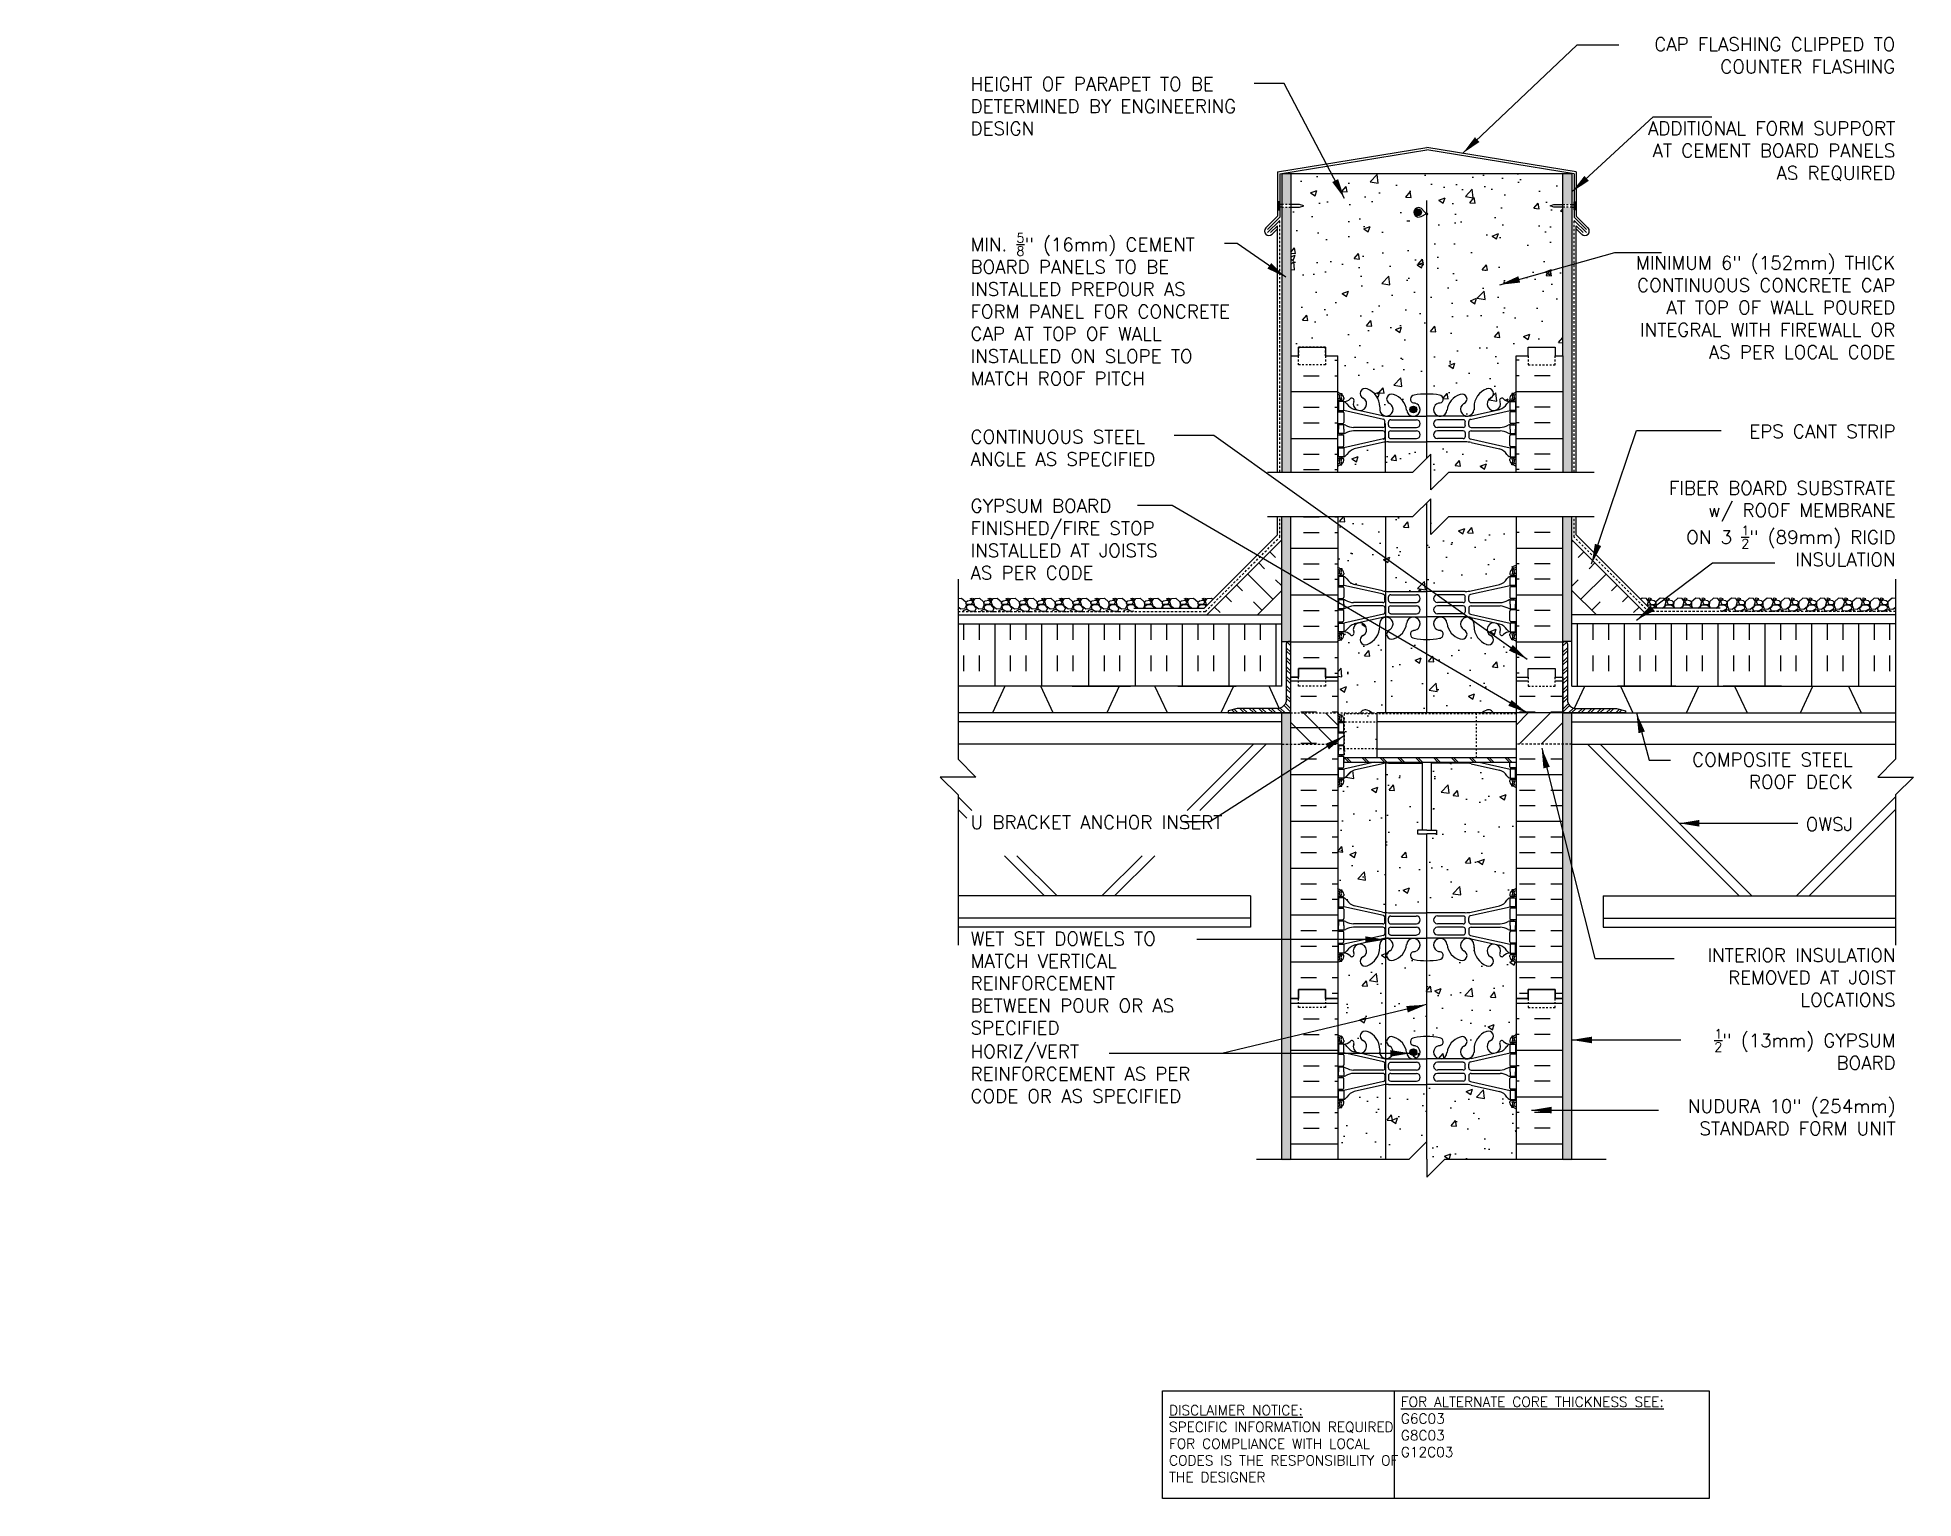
# Model space of a CAD drawing. Header units: inches. Extents: x 378 to 484, y 176 to 258.
import ezdxf

# ---------------------------------------------------------------- set-up
doc = ezdxf.new("R2010")
doc.units = ezdxf.units.IN
doc.header["$LTSCALE"] = 0.5
doc.header["$MEASUREMENT"] = 0
doc.linetypes.add('DASHED2', pattern=[0.375, 0.25, -0.125])
doc.linetypes.add('HIDDEN2', pattern=[0.1875, 0.125, -0.0625])
for name, color, linetype in [('HATCH', 12, 'Continuous'), ('Hidden2', 12, 'HIDDEN2'), ('line25', 2, 'Continuous'), ('LINE3', 3, 'Continuous'), ('LINE50', 5, 'Continuous'), ('LINE9', 9, 'Continuous'), ('TEXT', 4, 'Continuous'), ('Web_Edge', 9, 'Continuous')]:
    doc.layers.add(name, color=color, linetype=linetype)
doc.styles.add('DIM', font='romans.shx', dxfattribs={"width": 0.7})
doc.styles.add('ROMANS', font='romans.shx', dxfattribs={"height": 1.125})
doc.styles.get("Standard").update_dxf_attribs({"font": 'romans.shx', "height": 1.125})
doc.dimstyles.new('ext', dxfattribs={"dimscale": 12, "dimtxt": 0.09375, "dimasz": 0.09375, "dimexe": 0.09375, "dimexo": 0.0625, "dimgap": 0.0625, "dimtad": 0, "dimjust": 1, "dimdec": 1, "dimzin": 3, "dimdsep": 46, "dimlunit": 4, "dimtxsty": 'DIM', "dimcen": 0.09, "dimdle": 0.09375, "dimclrt": 4, "dimadec": 0, "dimazin": 0, "dimtfac": 1, "dimtdec": 1, "dimtmove": 2, "dimatfit": 3, "dimfxl": 1, "dimfrac": 2, "dimtolj": 1, "dimtzin": 0, "dimarcsym": 0})
doc.dimstyles.new('ext_12', dxfattribs={"dimscale": 12, "dimtxt": 0.09375, "dimasz": 0.09375, "dimexe": 0.09375, "dimexo": 0.0625, "dimgap": 0.0625, "dimtad": 1, "dimdec": 1, "dimzin": 3, "dimdsep": 46, "dimlunit": 4, "dimtxsty": 'DIM', "dimcen": 0.09, "dimdle": 0.09375, "dimclrt": 4, "dimadec": 0, "dimazin": 0, "dimtfac": 1, "dimtdec": 1, "dimtmove": 2, "dimatfit": 3, "dimfxl": 1, "dimfrac": 2, "dimtolj": 1, "dimtzin": 0, "dimarcsym": 0})
pattern_1 = [(50, (0, 0), (3.5863, -0.31376), [0.375, -4.125]), (355, (0, 0), (-0.693757, 3.76096), [0.3, -3.3]), (100.4514, (0.299, -0.026), (2.892547, 3.447198), [0.3187, -3.50571]), (46.1842, (0, 1), (5.336205, -0.827595), [0.5625, -6.1875]), (96.6356, (0.4447, 0.931), (4.673314, 4.87059), [0.47805, -5.258565]), (351.1842, (0, 1), (4.67331, 4.87059), [0.45, -4.95]), (21, (0.5, 0.75), (2.984535, -2.013094), [0.375, -4.125]), (326, (0.5, 0.75), (1.216577, 3.62575), [0.3, -3.3]), (71.4514, (0.7487, 0.5822), (4.201113, 1.612652), [0.3187, -3.50571]), (37.5, (0, 0), (0.0607993, 1.6644693), [0, -3.26, 0, -3.35, 0, -3.3125]), (7.5, (0, 0), (1.315348, 1.9720586), [0, -1.91, 0, -3.185, 0, -1.2625]), (327.5, (-1.115, 0), (2.669112, -0.1127744), [0, -1.25, 0, -3.9, 0, -5.175]), (317.5, (-1.615, 0), (2.915931, 0.500525), [0, -1.625, 0, -2.59, 0, -3.675])]

msp = doc.modelspace()

# ---------------------------------------------------------------- texts
at = {"layer": 'TEXT'}
for s, insert, char_height, width, attachment_point in [('\\A1;CAP FLASHING CLIPPED TO COUNTER FLASHING ', (482.57, 256.74), 0.75, 15.5712, 6), ('\\A1;HEIGHT OF PARAPET TO BE DETERMINED BY ENGINEERING DESIGN', (430.76, 253.89), 0.75, 16.3292, 4), ('\\A1;ADDITIONAL FORM SUPPORT AT CEMENT BOARD PANELS AS REQUIRED ', (482.57, 251.37), 0.75, 15.5712, 6), ('\\A1;MIN. {\\H0.7x;\\S5/8;\\H1.429x;"} (16mm) CEMENT BOARD PANELS TO BE INSTALLED PREPOUR AS FORM PANEL FOR CONCRETE CAP AT TOP OF WALL INSTALLED ON SLOPE TO MATCH ROOF PITCH', (430.76, 242.52), 0.75, 16.3292, 4), ('\\A1;MINIMUM 6" (152mm) THICK CONTINUOUS CONCRETE CAP AT TOP OF WALL POURED INTEGRAL WITH FIREWALL OR AS PER LOCAL CODE ', (482.57, 242.62), 0.75, 16.1029, 6), ('{\\LDISCLAIMER NOTICE:}\\PSPECIFIC INFORMATION REQUIRED FOR COMPLIANCE WITH LOCAL CODES IS THE RESPONSIBILITY OF THE DESIGNER', (441.88, 178.96), 0.5625, 14.0024, 4), ('{\\LFOR ALTERNATE CORE THICKNESS SEE:\\P}G6C03\\PG8C03\\PG12C03', (454.87, 179.9), 0.5625, 23.333, 4)]:
    msp.add_mtext(s, dxfattribs=dict(at, insert=insert, char_height=char_height, width=width, attachment_point=attachment_point))
at = {"layer": 'TEXT', "char_height": 0.75, "style": 'ROMANS'}
for s, insert, width, attachment_point in [('CONTINUOUS STEEL ANGLE AS SPECIFIED', (430.76, 234.75), 12.4225, 4), ('\\A1;EPS CANT STRIP', (482.59, 236.05), 9.5934, 3), ('\\A1;FIBER BOARD SUBSTRATE\\Pw/ ROOF MEMBRANE \\PON 3 {\\H0.7x;\\S1/2;}" (89mm) RIGID \\PINSULATION', (482.59, 232.88), 26.1134, 3), ('\\A1;{\\C4;GYPSUM BOARD FINISHED/FIRE STOP INSTALLED AT JOISTS AS PER CODE}', (430.76, 231.88), 12.4405, 1), ('\\A1;COMPOSITE STEEL ROOF DECK', (480.19, 217.66), 10.9081, 3), ('U BRACKET ANCHOR INSERT', (430.76, 214.15), 13.685, 1), ('\\A1;OWSJ', (480.19, 214.04), 9.5934, 3), ('\\A1;{\\C4;WET SET DOWELS TO MATCH VERTICAL REINFORCEMENT BETWEEN POUR OR AS SPECIFIED}', (430.76, 207.63), 12.4405, 1), ('\\A1;INTERIOR INSULATION REMOVED AT JOIST LOCATIONS', (482.59, 205.08), 12.2272, 6), ('\\A1;{\\H0.7x;\\S1/2;}" (13mm) GYPSUM \\PBOARD', (482.59, 202.18), 17.2174, 3), ('HORIZ/VERT REINFORCEMENT AS PER CODE OR AS SPECIFIED', (430.76, 201.31), 14.6513, 1), ('NUDURA 10" (254mm) STANDARD FORM UNIT', (482.59, 198.25), 17.2174, 3)]:
    msp.add_mtext(s, dxfattribs=dict(at, insert=insert, width=width, attachment_point=attachment_point))

# ---------------------------------------------------------------- hatches: boundary and pattern name
at = {"layer": 'HATCH'}
h = msp.add_hatch(dxfattribs=at)
h.set_pattern_fill('AR-SAND', color=256, scale=0.25, style=0)
h.set_pattern_definition([(37.5, (464.0632, 249.3617), (-0.0157483, 0.481706), [0, -0.38, 0, -0.425, 0, -0.40625]), (7.5, (464.0632, 249.3617), (0.442444, 0.705537), [0, -0.205, 0, -0.3425, 0, -0.13125]), (327.5, (463.7557, 249.3617), (0.7785355, 0.001415), [0, -0.125, 0, -0.45, 0, -0.5875]), (317.5, (463.7557, 249.3617), (0.751532, 0.219419), [0, -0.0625, 0, -0.295, 0, -0.3375])])
h.paths.add_polyline_path([(464.45, 250.12), (463.95, 250.12), (463.95, 248.39), (464.45, 248.39)])
h.paths.add_polyline_path([(448.7, 248.23), (448.7, 248.23), (448.2, 248.23), (448.2, 233.4), (448.7, 233.4), (448.7, 239.9)])
h.paths.add_polyline_path([(448.7, 250.12), (448.2, 250.12), (448.2, 248.39), (448.7, 248.39)])
h.paths.add_polyline_path([(464.45, 248.23), (463.95, 248.23), (463.95, 239.9), (463.95, 233.4), (464.45, 233.4)])
h.paths.add_polyline_path([(448.7, 230.9), (448.2, 230.9), (448.2, 223.9), (448.7, 223.9)])
h.paths.add_polyline_path([(464.45, 230.9), (463.95, 230.9), (463.95, 223.9), (464.45, 223.9)])
h = msp.add_hatch(dxfattribs=at)
h.set_pattern_fill('AR-CONC', color=256, scale=0.5)
h.set_pattern_definition([(50, (0, 0), (3.586301, -0.31376), [0.375, -4.125]), (355, (0, 0), (-0.693757, 3.76096), [0.3, -3.3]), (100.45144, (0.299, -0.026), (2.892544, 3.4472), [0.3187, -3.50571]), (46.1842, (0, 1), (5.336207, -0.827596), [0.5625, -6.1875]), (96.6356, (0.4447, 0.931), (4.67331, 4.870593), [0.47805, -5.25857]), (351.1842, (0, 1), (4.67331, 4.870593), [0.45, -4.95]), (21, (0.5, 0.75), (2.984535, -2.013094), [0.375, -4.125]), (326, (0.5, 0.75), (1.216577, 3.62575), [0.3, -3.3]), (71.45144, (0.7487, 0.5822), (4.201112, 1.612656), [0.3187, -3.50571]), (37.5, (0, 0), (0.0607993, 1.6644693), [0, -3.26, 0, -3.35, 0, -3.3125]), (7.5, (0, 0), (1.3153477, 1.9720586), [0, -1.91, 0, -3.185, 0, -1.2625]), (327.5, (-1.115, 0), (2.6691122, -0.1127744), [0, -1.25, 0, -3.9, 0, -5.175]), (317.5, (-1.615, 0), (2.915931, 0.500525), [0, -1.625, 0, -2.59, 0, -3.675])])
h.paths.add_polyline_path([(463.95, 248.23), (463.45, 248.23), (463.23, 248.31), (463.45, 248.39), (463.95, 248.39), (463.95, 250.12), (448.7, 250.12), (448.7, 248.39), (449.2, 248.39), (449.43, 248.31), (449.2, 248.23), (448.7, 248.23), (448.7, 239.9), (449.14, 239.9), (449.14, 240.4), (450.64, 240.4), (450.64, 239.9), (451.33, 239.9), (451.33, 237.9, 0.088416), (451.47, 237.8), (451.56, 237.8), (451.56, 237.76, -0.249069), (451.67, 237.55), (451.67, 237.48, -0.414214), (451.61, 237.42), (451.56, 237.42), (451.56, 237.35), (451.67, 237.35, 0.231736), (452.03, 237.5, -0.8344), (452.24, 237.38), (452.23, 237.35, 2.155404), (452.76, 237.55, -1), (452.98, 238.06, -0.311223), (453.69, 237.04), (453.69, 236.88, 1.661382), (454.25, 237.23, -1), (454.46, 237.74, -0.30095), (455.2, 236.87, 1.661382), (455.76, 237.22, 0.055617), (455.58, 237.27, -0.843243), (455.61, 237.7, -0.047544), (456.33, 237.77, -0.047544), (457.04, 237.7, -0.843243), (457.08, 237.27, 0.055617), (456.9, 237.22, 1.661382), (457.46, 236.87, -0.30095), (458.19, 237.74, -1), (458.41, 237.23, 1.661382), (458.97, 236.88), (458.97, 237.04, -0.311223), (459.68, 238.06, -1), (459.89, 237.55, 2.155404), (460.43, 237.35), (460.42, 237.38, -0.834375), (460.63, 237.5, 0.23174), (460.99, 237.35), (461.09, 237.35), (461.09, 237.42), (461.04, 237.42, -0.414214), (460.98, 237.48), (460.98, 237.55, -0.249069), (461.09, 237.76), (461.09, 237.8), (461.18, 237.8, 0.08841), (461.33, 237.9), (461.33, 239.9), (462.01, 239.9), (462.01, 240.4), (463.51, 240.4), (463.51, 239.9), (463.95, 239.9)])
h.paths.add_polyline_path([(456.32, 247.82), (456.29, 247.86), (456, 247.72, -1.846412), (456.02, 248.16), (456.29, 247.86), (456.32, 247.88, -2.114532)], flags=16)
h.paths.add_polyline_path([(460.39, 234.7), (458.81, 235.05, 0.054974), (458.48, 235.09), (456.33, 235.09), (454.17, 235.09, 0.054974), (453.84, 235.05), (452.26, 234.7, 0.180914), (451.84, 234.38, -0.155529), (451.67, 234.25), (451.56, 234.25), (451.56, 234.18), (451.61, 234.18, -0.414214), (451.67, 234.12), (451.67, 234.05, -0.249069), (451.56, 233.84), (451.56, 233.8), (451.47, 233.8, 0.088416), (451.33, 233.7), (451.33, 233.4), (455.55, 233.4), (456.55, 234.4), (456.55, 232.4), (457.55, 233.4), (461.33, 233.4), (461.33, 233.7, 0.08841), (461.18, 233.8), (461.09, 233.8), (461.09, 233.84, -0.249069), (460.98, 234.05), (460.98, 234.12, -0.414214), (461.04, 234.18), (461.09, 234.18), (461.09, 234.25), (460.99, 234.25, -0.155529), (460.81, 234.38, 0.180914)])
h.paths.add_polyline_path([(461.33, 230.9), (457.55, 230.9), (456.55, 229.9), (456.55, 231.9), (455.55, 230.9), (451.33, 230.9), (451.33, 228.09, 0.088416), (451.47, 227.99), (451.56, 227.99), (451.56, 227.95, -0.249069), (451.67, 227.74), (451.67, 227.68, -0.414214), (451.61, 227.61), (451.56, 227.61), (451.56, 227.54), (451.67, 227.54, -0.155529), (451.84, 227.41, 0.180914), (452.26, 227.1), (453.84, 226.74, 0.054974), (454.17, 226.71), (456.33, 226.71), (458.48, 226.71, 0.054974), (458.81, 226.74), (460.39, 227.1, 0.180914), (460.81, 227.41, -0.155529), (460.99, 227.54), (461.09, 227.54), (461.09, 227.61), (461.04, 227.61, -0.414214), (460.98, 227.68), (460.98, 227.74, -0.249069), (461.09, 227.95), (461.09, 227.99), (461.18, 227.99, 0.08841), (461.33, 228.09)])
h.paths.add_polyline_path([(461.33, 223.9, 0.08841), (461.18, 223.99), (461.09, 223.99), (461.09, 224.04, -0.249069), (460.98, 224.24), (460.98, 224.31, -0.414214), (461.04, 224.37), (461.09, 224.37), (461.09, 224.44), (460.99, 224.44, 0.231736), (460.63, 224.29, -0.8344), (460.42, 224.42), (460.43, 224.44, 2.155404), (459.89, 224.24, -1), (459.68, 223.73, -0.311223), (458.97, 224.75), (458.97, 224.91, 1.661382), (458.41, 224.56, -1), (458.19, 224.05, -0.30095), (457.46, 224.92, 1.661382), (456.9, 224.57, 0.055617), (457.08, 224.52, -0.843243), (457.04, 224.09, -0.047544), (456.33, 224.03, -0.047544), (455.61, 224.09, -0.843243), (455.58, 224.52, 0.055617), (455.76, 224.57, 1.661382), (455.2, 224.92, -0.30095), (454.46, 224.05, -1), (454.25, 224.56, 1.661382), (453.69, 224.91), (453.69, 224.75, -0.311223), (452.98, 223.73, -1), (452.76, 224.24, 2.155404), (452.23, 224.44), (452.24, 224.42, -0.834375), (452.03, 224.29, 0.23174), (451.67, 224.44), (451.56, 224.44), (451.56, 224.37), (451.61, 224.37, -0.414214), (451.67, 224.31), (451.67, 224.24, -0.249069), (451.56, 224.04), (451.56, 223.99), (451.47, 223.99, 0.088416), (451.33, 223.9), (451.33, 221.9), (451.33, 219.9), (452.61, 219.9, -0.431014), (452.98, 220.06, -0.076928), (453.27, 219.9), (453.55, 219.9), (459.39, 219.9, -0.076928), (459.68, 220.06, -0.431014), (460.04, 219.9), (461.33, 219.9)])
h.paths.add_polyline_path([(453.55, 219.85), (451.69, 219.85), (451.69, 219.4), (453.55, 219.4)])
h.paths.add_polyline_path([(453.55, 219.4), (451.69, 219.4), (451.69, 217.9), (453.55, 217.9)])
h.paths.add_polyline_path([(453.55, 217.9), (451.69, 217.9), (451.69, 217.4), (453.55, 217.4)])
h.paths.add_polyline_path([(451.69, 219.85), (452.6, 219.85, -0.044237), (452.61, 219.9), (451.33, 219.9, 0.088416), (451.47, 219.8), (451.56, 219.8), (451.56, 219.76, -0.249069), (451.67, 219.55), (451.67, 219.48, -0.414214), (451.61, 219.42), (451.56, 219.42), (451.56, 219.4), (451.69, 219.4)])
h.paths.add_polyline_path([(451.69, 219.4), (451.56, 219.4), (451.56, 219.35), (451.67, 219.35, 0.013575), (451.69, 219.35)])
h.paths.add_polyline_path([(451.69, 218.85), (451.67, 218.85), (451.56, 218.85), (451.56, 218.78), (451.61, 218.78, -0.414214), (451.67, 218.72), (451.67, 218.18, -0.414214), (451.61, 218.12), (451.56, 218.12), (451.56, 218.05), (451.67, 218.05, -0.02747), (451.69, 218.05)])
h.paths.add_polyline_path([(451.69, 217.55, -0.02747), (451.67, 217.55), (451.56, 217.55), (451.56, 217.48), (451.61, 217.48, -0.414214), (451.67, 217.42), (451.67, 216.88, -0.414214), (451.61, 216.82), (451.56, 216.82), (451.56, 216.75), (451.67, 216.75), (453.39, 217.14), (451.69, 217.14), (451.69, 217.4)])
h.paths.add_polyline_path([(461.18, 215.8), (461.09, 215.8), (461.09, 215.84, -0.249069), (460.98, 216.05), (460.98, 216.12, -0.414214), (461.04, 216.18), (461.09, 216.18), (461.09, 216.25), (460.99, 216.25, -0.168672), (460.8, 216.4, 0.17445), (460.39, 216.7), (458.81, 217.05, 0.054974), (458.48, 217.09), (456.58, 217.09), (456.58, 213.34), (456.86, 213.34), (456.86, 213.12), (456.6, 213.12), (456.33, 213.12), (455.8, 213.12), (455.8, 213.34), (456.08, 213.34), (456.08, 217.09), (454.17, 217.09, 0.054974), (453.84, 217.05), (452.26, 216.7, 0.17445), (451.85, 216.4, -0.168672), (451.67, 216.25), (451.56, 216.25), (451.56, 216.18), (451.61, 216.18, -0.414214), (451.67, 216.12), (451.67, 216.05, -0.249069), (451.56, 215.84), (451.56, 215.8), (451.47, 215.8, 0.088416), (451.33, 215.7), (451.33, 210.09, 0.088416), (451.47, 209.99), (451.56, 209.99), (451.56, 209.95, -0.249069), (451.67, 209.74), (451.67, 209.68, -0.414214), (451.61, 209.61), (451.56, 209.61), (451.56, 209.54), (451.67, 209.54, -0.168672), (451.85, 209.39, 0.17445), (452.26, 209.1), (453.84, 208.74, 0.054974), (454.17, 208.71), (456.33, 208.71), (458.48, 208.71, 0.054974), (458.81, 208.74), (460.39, 209.1, 0.17445), (460.8, 209.39, -0.168672), (460.99, 209.54), (461.09, 209.54), (461.09, 209.61), (461.04, 209.61, -0.414214), (460.98, 209.68), (460.98, 209.74, -0.249069), (461.09, 209.95), (461.09, 209.99), (461.18, 209.99, 0.08841), (461.33, 210.09), (461.33, 215.7, 0.08841)])
h.paths.add_polyline_path([(461.33, 203.9), (461.33, 205.9, 0.08841), (461.18, 205.99), (461.09, 205.99), (461.09, 206.04, -0.249069), (460.98, 206.24), (460.98, 206.31, -0.414214), (461.04, 206.37), (461.09, 206.37), (461.09, 206.44), (460.99, 206.44, 0.231736), (460.63, 206.29, -0.8344), (460.42, 206.42), (460.43, 206.44, 2.155404), (459.89, 206.24, -1), (459.68, 205.73, -0.311223), (458.97, 206.75), (458.97, 206.91, 1.661382), (458.41, 206.56, -1), (458.19, 206.05, -0.30095), (457.46, 206.92, 1.661382), (456.9, 206.57, 0.055617), (457.08, 206.52, -0.843243), (457.04, 206.09, -0.047544), (456.33, 206.03, -0.047544), (455.61, 206.09, -0.843243), (455.58, 206.52, 0.055617), (455.76, 206.57, 1.661382), (455.2, 206.92, -0.30095), (454.46, 206.05, -1), (454.25, 206.56, 1.661382), (453.69, 206.91), (453.69, 206.75, -0.311223), (452.98, 205.73, -1), (452.76, 206.24, 2.155404), (452.23, 206.44), (452.24, 206.42, -0.834375), (452.03, 206.29, 0.23174), (451.67, 206.44), (451.56, 206.44), (451.56, 206.37), (451.61, 206.37, -0.414214), (451.67, 206.31), (451.67, 206.24, -0.249069), (451.56, 206.04), (451.56, 205.99), (451.47, 205.99, 0.088416), (451.33, 205.9), (451.33, 203.9), (451.33, 201.9, 0.088416), (451.47, 201.8), (451.56, 201.8), (451.56, 201.76, -0.249069), (451.67, 201.55), (451.67, 201.48, -0.414214), (451.61, 201.42), (451.56, 201.42), (451.56, 201.35), (451.67, 201.35, 0.231736), (452.03, 201.5, -0.8344), (452.24, 201.38), (452.23, 201.35, 2.155404), (452.76, 201.55, -1), (452.98, 202.06, -0.311223), (453.69, 201.04), (453.69, 200.88, 1.661382), (454.25, 201.23, -1), (454.46, 201.74, -0.30095), (455.2, 200.87, 1.661382), (455.76, 201.22, 0.055617), (455.58, 201.27, -0.843243), (455.61, 201.7, -0.047544), (456.33, 201.77, -0.047544), (457.04, 201.7, -0.843243), (457.08, 201.27, 0.055617), (456.9, 201.22, 1.661382), (457.46, 200.87, -0.30095), (458.19, 201.74, -1), (458.41, 201.23, 1.661382), (458.97, 200.88), (458.97, 201.04, -0.311223), (459.68, 202.06, -1), (459.89, 201.55, 2.155404), (460.43, 201.35), (460.42, 201.38, -0.834375), (460.63, 201.5, 0.23174), (460.99, 201.35), (461.09, 201.35), (461.09, 201.42), (461.04, 201.42, -0.414214), (460.98, 201.48), (460.98, 201.55, -0.249069), (461.09, 201.76), (461.09, 201.8), (461.18, 201.8, 0.08841), (461.33, 201.9)])
h.paths.add_polyline_path([(460.98, 198.12, -0.414214), (461.04, 198.18), (461.09, 198.18), (461.09, 198.25), (460.99, 198.25, -0.155529), (460.81, 198.38, 0.180914), (460.39, 198.7), (458.81, 199.05, 0.054974), (458.48, 199.09), (456.33, 199.09), (454.17, 199.09, 0.054974), (453.84, 199.05), (452.26, 198.7, 0.180914), (451.84, 198.38, -0.155529), (451.67, 198.25), (451.56, 198.25), (451.56, 198.18), (451.61, 198.18, -0.414214), (451.67, 198.12), (451.67, 198.05, -0.249069), (451.56, 197.84), (451.56, 197.8), (451.47, 197.8, 0.088416), (451.33, 197.7), (451.33, 194.9), (455.33, 194.9), (456.33, 195.9), (456.33, 194.9), (456.33, 193.9), (457.33, 194.9), (461.33, 194.9), (461.33, 197.7, 0.08841), (461.18, 197.8), (461.09, 197.8), (461.09, 197.84, -0.249069), (460.98, 198.05)])
h = msp.add_hatch(dxfattribs=at)
h.set_pattern_fill('INSUL', color=256, scale=7, style=0)
h.set_pattern_definition([(0, (-2474.8346, 636.9065), (0, -2.625), []), (0, (-2474.8346, 636.0315), (0, -2.625), [0.875, -0.875]), (0, (-2474.8346, 635.1565), (0, -2.625), [0.875, -0.875])])
h.paths.add_polyline_path([(448.7, 233.4), (451.33, 233.4), (451.33, 239.9), (450.64, 239.9), (450.64, 239.4), (449.14, 239.4), (449.14, 239.9), (448.7, 239.9)])
h = msp.add_hatch(dxfattribs=at)
h.set_pattern_fill('INSUL', color=256, scale=7, style=0)
h.set_pattern_definition([(180, (3387.4885, 636.9065), (0, -2.625), []), (180, (3387.4885, 636.0315), (0, -2.625), [0.875, -0.875]), (180, (3387.4885, 635.1565), (0, -2.625), [0.875, -0.875])])
h.paths.add_polyline_path([(461.33, 233.4), (463.95, 233.4), (463.95, 239.9), (463.51, 239.9), (463.51, 239.4), (462.01, 239.4), (462.01, 239.9), (461.33, 239.9)])
h = msp.add_hatch(dxfattribs=at)
h.set_pattern_fill('AR-CONC', color=256, scale=0.5, style=0)
h.set_pattern_definition(pattern_1)
h.paths.add_polyline_path([(380.25, 231.11), (378.59, 231.49), (378.48, 231.49), (378.48, 231.42), (378.53, 231.42, -0.414214), (378.59, 231.35), (378.59, 230.82, -0.414214), (378.53, 230.76), (378.48, 230.76), (378.48, 230.69), (378.58, 230.69, -0.134256), (378.69, 230.66, 0.100756), (379.14, 230.53), (380.25, 230.53)])
h = msp.add_hatch(dxfattribs=at)
h.set_pattern_fill('INSUL', color=256, scale=7, style=0)
h.set_pattern_definition([(0, (-2474.8346, -175.1126), (0, 2.625), []), (0, (-2474.8346, -174.2376), (0, 2.625), [0.875, -0.875]), (0, (-2474.8346, -173.3626), (0, 2.625), [0.875, -0.875])])
h.paths.add_polyline_path([(451.33, 230.9), (448.7, 230.9), (448.7, 221.9), (449.14, 221.9), (449.14, 222.4), (450.64, 222.4), (450.64, 221.9), (451.33, 221.9)])
h = msp.add_hatch(dxfattribs=at)
h.set_pattern_fill('INSUL', color=256, scale=7, style=0)
h.set_pattern_definition([(180, (3387.4885, -175.1126), (0, 2.625), []), (180, (3387.4885, -174.2376), (0, 2.625), [0.875, -0.875]), (180, (3387.4885, -173.3626), (0, 2.625), [0.875, -0.875])])
h.paths.add_polyline_path([(463.95, 230.9), (461.33, 230.9), (461.33, 221.9), (462.01, 221.9), (462.01, 222.4), (463.51, 222.4), (463.51, 221.9), (463.95, 221.9)])
h = msp.add_hatch(dxfattribs=at)
h.set_pattern_fill('INSUL', color=256, scale=7, angle=45, style=0)
h.set_pattern_definition([(135, (555.505, 66.4958), (1.856155, 1.856155), []), (135, (556.1238, 67.1145), (1.856155, 1.856155), [0.875, -0.875]), (135, (556.7425, 67.7333), (1.856155, 1.856155), [0.875, -0.875])])
h.paths.add_polyline_path([(446.95, 225.52), (444.13, 225.52), (448.2, 229.6), (448.2, 226.77)])
h = msp.add_hatch(dxfattribs=at)
h.set_pattern_fill('INSUL', color=256, scale=7, angle=45, style=0)
h.set_pattern_definition([(45, (357.1488, 66.4958), (-1.856155, 1.856155), []), (45, (356.53, 67.1145), (-1.856155, 1.856155), [0.875, -0.875]), (45, (355.9114, 67.7333), (-1.856155, 1.856155), [0.875, -0.875])])
h.paths.add_polyline_path([(465.7, 225.52), (468.53, 225.52), (464.45, 229.6), (464.45, 226.77)])
h = msp.add_hatch(dxfattribs=at)
h.set_pattern_fill('INSUL', color=256, scale=7, angle=90, style=0)
h.set_pattern_definition([(90, (555.505, 66.4958), (2.625, 2e-16), []), (90, (556.38, 66.4958), (2.625, 2e-16), [0.875, -0.875]), (90, (557.255, 66.4958), (2.625, 2e-16), [0.875, -0.875])])
h.paths.add_polyline_path([(448.2, 224.9), (448.2, 221.4), (430.06, 221.4), (430.06, 224.9)])
h = msp.add_hatch(dxfattribs=at)
h.set_pattern_fill('ANSI32', color=256, style=0)
h.set_pattern_definition([(135, (567.7206, -35.1911), (0.26516504, 0.26516504), []), (135, (567.5438, -35.1911), (0.26516504, 0.26516504), [])])
h.paths.add_polyline_path([(447.95, 220.15), (445.7, 220.15), (445.2, 220.02), (445.2, 219.9), (448.7, 219.9), (448.7, 223.9), (448.58, 223.9, 0.414214), (448.45, 223.77), (448.45, 220.65, -0.414214)])
h = msp.add_hatch(dxfattribs=at)
h.set_pattern_fill('ANSI32', color=256, style=0)
h.set_pattern_definition([(45, (344.9333, -35.1911), (-0.26516504, 0.26516504), []), (45, (345.11006, -35.1911), (-0.26516504, 0.26516504), [])])
h.paths.add_polyline_path([(464.2, 220.65), (464.2, 223.77, 0.414214), (464.08, 223.9), (463.95, 223.9), (463.95, 219.9), (467.45, 219.9), (467.45, 220.02), (466.95, 220.15), (464.7, 220.15, -0.414214)])
h = msp.add_hatch(dxfattribs=at)
h.set_pattern_fill('INSUL', color=256, scale=7, angle=90, style=0)
h.set_pattern_definition([(90, (357.1488, 66.4958), (-2.625, 2e-16), []), (90, (356.2738, 66.4958), (-2.625, 2e-16), [0.875, -0.875]), (90, (355.3988, 66.4958), (-2.625, 2e-16), [0.875, -0.875])])
h.paths.add_polyline_path([(464.45, 224.9), (464.45, 221.4), (482.59, 221.4), (482.59, 224.9)])
h = msp.add_hatch(dxfattribs=at)
h.set_pattern_fill('INSUL', color=256, scale=7, style=0)
h.set_pattern_definition([(0, (463.2665, 213.8323), (0, 2.625), []), (0, (463.2665, 214.7073), (0, 2.625), [0.875, -0.875]), (0, (463.2665, 215.5823), (0, 2.625), [0.875, -0.875])])
h.paths.add_polyline_path([(463.95, 218.15), (461.33, 218.15), (461.33, 203.9), (462.01, 203.9), (462.01, 204.4), (463.51, 204.4), (463.51, 203.9), (463.95, 203.9)])
h.paths.add_polyline_path([(463.95, 221.9), (463.51, 221.9), (463.51, 221.4), (462.01, 221.4), (462.01, 221.9), (461.33, 221.9), (461.33, 219.9), (463.95, 219.9)])
h.paths.add_polyline_path([(448.7, 203.9), (449.14, 203.9), (449.14, 204.4), (450.64, 204.4), (450.64, 203.9), (451.33, 203.9), (451.33, 221.9), (450.64, 221.9), (450.64, 222.4), (449.14, 222.4), (449.14, 221.9), (448.7, 221.9)])
h = msp.add_hatch(dxfattribs=at)
h.set_pattern_fill('AR-SAND', color=256, scale=0.25, style=0)
h.set_pattern_definition([(142.5, (623.70745, -44.5531), (0.01574834, 0.48170594), [0, -0.38, 0, -0.425, 0, -0.40625]), (172.5, (623.70745, -44.5531), (-0.4424442, 0.7055365), [0, -0.205, 0, -0.3425, 0, -0.13125]), (212.5, (624.01495, -44.5531), (-0.77853547, 0.00141476), [0, -0.125, 0, -0.45, 0, -0.5875]), (222.5, (624.01495, -44.5531), (-0.7515317, 0.2194189), [0, -0.0625, 0, -0.295, 0, -0.3375])])
h.paths.add_polyline_path([(448.2, 219.9), (448.7, 219.9), (448.7, 203.84), (448.7, 194.84), (448.2, 194.84)])
h = msp.add_hatch(dxfattribs=at)
h.set_pattern_fill('ANSI31', color=256, scale=7, style=0)
h.set_pattern_definition([(135, (528.43425, 24.5549), (0.6187184, 0.6187184), [])])
h.paths.add_polyline_path([(448.7, 219.4), (451.33, 219.4), (451.33, 218.15), (448.7, 218.15)])
h.paths.add_polyline_path([(448.7, 219.9), (451.2, 219.9), (451.33, 219.9), (451.33, 219.4), (448.7, 219.4)])
h = msp.add_hatch(dxfattribs=at)
h.set_pattern_fill('ANSI31', color=256, scale=7, style=0)
h.set_pattern_definition([(45, (384.2196, 24.5549), (-0.6187184, 0.6187184), [])])
h.paths.add_polyline_path([(463.95, 219.4), (461.33, 219.4), (461.33, 218.15), (463.95, 218.15)])
h.paths.add_polyline_path([(463.95, 219.9), (461.45, 219.9), (461.33, 219.9), (461.33, 219.4), (463.95, 219.4)])
h = msp.add_hatch(dxfattribs=at)
h.set_pattern_fill('AR-SAND', color=256, scale=0.25, style=0)
h.set_pattern_definition([(37.5, (288.94643, -44.5531), (-0.01574834, 0.48170594), [0, -0.38, 0, -0.425, 0, -0.40625]), (7.5, (288.9464, -44.5531), (0.4424442, 0.7055365), [0, -0.205, 0, -0.3425, 0, -0.13125]), (327.5, (288.63893, -44.5531), (0.77853547, 0.00141476), [0, -0.125, 0, -0.45, 0, -0.5875]), (317.5, (288.6389, -44.5531), (0.7515317, 0.2194189), [0, -0.0625, 0, -0.295, 0, -0.3375])])
h.paths.add_polyline_path([(464.45, 219.9), (463.95, 219.9), (463.95, 203.84), (463.95, 194.84), (464.45, 194.84)])
h = msp.add_hatch(dxfattribs=at)
h.set_pattern_fill('AR-CONC', color=256, scale=0.5, style=0)
h.set_pattern_definition(pattern_1)
h.paths.add_polyline_path([(380.81, 212.99), (378.59, 213.49), (378.48, 213.49), (378.48, 213.42), (378.53, 213.42, -0.414214), (378.59, 213.35), (378.59, 212.82, -0.414214), (378.53, 212.76), (378.48, 212.76), (378.48, 212.69), (378.59, 212.69, -0.124673), (378.69, 212.66, 0.100756), (379.14, 212.53), (380.78, 212.53, 0.414214), (380.9, 212.66), (380.9, 212.87, 0.351061)])
h = msp.add_hatch(dxfattribs=at)
h.set_pattern_fill('INSUL', color=256, scale=7, style=0)
h.set_pattern_definition([(0, (-2474.8346, -211.1126), (0, 2.625), []), (0, (-2474.8346, -210.2376), (0, 2.625), [0.875, -0.875]), (0, (-2474.8346, -209.3626), (0, 2.625), [0.875, -0.875])])
h.paths.add_polyline_path([(448.7, 194.9), (451.33, 194.9), (451.33, 203.9), (450.64, 203.9), (450.64, 204.4), (449.14, 204.4), (449.14, 203.9), (448.7, 203.9)])
h = msp.add_hatch(dxfattribs=at)
h.set_pattern_fill('INSUL', color=256, scale=7, style=0)
h.set_pattern_definition([(180, (3387.4885, -211.1126), (0, 2.625), []), (180, (3387.4885, -210.2376), (0, 2.625), [0.875, -0.875]), (180, (3387.4885, -209.3626), (0, 2.625), [0.875, -0.875])])
h.paths.add_polyline_path([(461.33, 194.9), (463.95, 194.9), (463.95, 203.9), (463.51, 203.9), (463.51, 204.4), (462.01, 204.4), (462.01, 203.9), (461.33, 203.9)])
at = {"layer": 'LINE3'}
msp.add_hatch(color=256, dxfattribs=at).paths.add_polyline_path([(456.02, 247.95, 1), (455.64, 247.95, 1)])
h = msp.add_hatch(color=256, dxfattribs=at)
h.paths.add_polyline_path([(455.76, 236.93, 0.831395), (455.39, 236.93)])
h.paths.add_polyline_path([(455.76, 236.9, 0.045935), (455.76, 236.93), (455.39, 236.93, 0.045935), (455.38, 236.9, 1)])
h = msp.add_hatch(color=256, dxfattribs=at)
h.paths.add_polyline_path([(455.76, 200.93, 0.831395), (455.39, 200.93)])
h.paths.add_polyline_path([(455.76, 200.9, 0.045935), (455.76, 200.93), (455.39, 200.93, 0.045935), (455.38, 200.9, 1)])

# ---------------------------------------------------------------- linework, layer by layer
at = {"color": 192}
for p, q in [((431.99, 219.9), (430.06, 219.9)), ((438.39, 219.9), (435.39, 219.9)), ((444.79, 219.9), (441.79, 219.9)), ((467.87, 219.9), (470.87, 219.9)), ((474.27, 219.9), (477.27, 219.9)), ((480.66, 219.9), (482.59, 219.9))]:
    msp.add_line(p, q, dxfattribs=at)
at = {"layer": 'HATCH', "color": 6}
for p, q in [((447.95, 250.21), (456.33, 251.58)), ((464.7, 250.21), (456.33, 251.58)), ((447.95, 250.21), (447.95, 247.73)), ((464.7, 250.21), (464.7, 247.73)), ((447.95, 247.73), (447.3, 247.08)), ((447.95, 247.2), (447.57, 246.81)), ((447.95, 247.02), (447.65, 246.72)), ((464.7, 247.73), (465.35, 247.08)), ((464.7, 247.2), (465.09, 246.81)), ((464.7, 247.02), (465, 246.72))]:
    msp.add_line(p, q, dxfattribs=at)
at = {"layer": 'HATCH'}
for p, q in [((448.08, 250.1), (456.33, 251.45)), ((464.58, 250.1), (456.33, 251.45)), ((448.08, 250.1), (448.08, 247.68)), ((464.58, 250.1), (464.58, 247.68)), ((448.2, 248.39), (448.08, 248.39)), ((448.2, 248.23), (448.08, 248.23)), ((448.08, 247.68), (447.39, 246.99)), ((448.08, 247.5), (447.39, 246.81)), ((447.95, 233.4), (447.95, 247.2)), ((464.58, 247.68), (465.27, 246.99)), ((464.58, 247.5), (465.27, 246.81)), ((464.7, 233.4), (464.7, 247.2)), ((447.95, 229.88), (447.95, 230.9)), ((464.7, 229.88), (464.7, 230.9)), ((443.84, 225.77), (447.95, 229.88)), ((468.81, 225.77), (464.7, 229.88)), ((430.06, 226.32), (430.26, 226.33)), ((430.26, 226.34), (430.49, 226.13)), ((430.5, 226.11), (430.58, 226.18)), ((430.5, 226.13), (430.51, 225.92)), ((430.55, 225.97), (430.5, 226.06)), ((430.51, 226.06), (430.51, 226.12)), ((430.8, 226), (430.55, 225.97)), ((430.58, 226.19), (430.78, 226.22)), ((430.73, 226.3), (430.85, 226.34)), ((430.89, 226.21), (430.74, 226.3)), ((430.79, 226.22), (430.89, 226.12)), ((430.89, 226.12), (430.81, 226)), ((430.86, 226.34), (430.93, 226.31)), ((430.93, 226.31), (430.89, 226.21)), ((430.91, 226.14), (431.02, 226.32)), ((431, 225.89), (430.92, 226.14)), ((431.02, 226.31), (431.26, 226.33)), ((431.26, 226.34), (431.49, 226.13)), ((431.5, 226.11), (431.58, 226.18)), ((431.5, 226.13), (431.51, 225.92)), ((431.55, 225.97), (431.5, 226.06)), ((431.5, 226.06), (431.5, 226.12)), ((431.8, 226), (431.55, 225.97)), ((431.58, 226.19), (431.78, 226.22)), ((431.73, 226.3), (431.85, 226.34)), ((431.89, 226.21), (431.74, 226.3)), ((431.79, 226.22), (431.89, 226.12)), ((431.89, 226.12), (431.81, 226)), ((431.86, 226.34), (431.93, 226.31)), ((431.93, 226.31), (431.89, 226.21)), ((431.91, 226.14), (432.02, 226.32)), ((432, 225.89), (431.92, 226.14)), ((432.02, 226.31), (432.26, 226.33)), ((432.26, 226.34), (432.49, 226.13)), ((432.5, 226.11), (432.58, 226.18)), ((432.5, 226.13), (432.51, 225.92)), ((432.55, 225.97), (432.5, 226.06)), ((432.5, 226.06), (432.5, 226.12)), ((432.8, 226), (432.55, 225.97)), ((432.58, 226.19), (432.78, 226.22)), ((432.73, 226.3), (432.85, 226.34)), ((432.89, 226.21), (432.74, 226.3)), ((432.79, 226.22), (432.89, 226.12)), ((432.89, 226.12), (432.81, 226)), ((432.86, 226.34), (432.93, 226.31)), ((432.93, 226.31), (432.89, 226.21)), ((432.91, 226.14), (433.02, 226.32)), ((433, 225.89), (432.92, 226.14)), ((433.02, 226.31), (433.26, 226.33)), ((433.26, 226.34), (433.49, 226.13)), ((433.5, 226.11), (433.58, 226.18)), ((433.5, 226.13), (433.51, 225.92)), ((433.55, 225.97), (433.5, 226.06)), ((433.5, 226.06), (433.5, 226.12)), ((433.8, 226), (433.55, 225.97)), ((433.58, 226.19), (433.78, 226.22)), ((433.73, 226.3), (433.85, 226.34)), ((433.89, 226.21), (433.74, 226.3)), ((433.79, 226.22), (433.89, 226.12)), ((433.89, 226.12), (433.81, 226)), ((433.86, 226.34), (433.93, 226.31)), ((433.93, 226.31), (433.89, 226.21)), ((433.91, 226.14), (434.02, 226.32)), ((434, 225.89), (433.92, 226.14)), ((434.02, 226.31), (434.26, 226.33)), ((434.26, 226.34), (434.49, 226.13)), ((434.5, 226.11), (434.58, 226.18)), ((434.5, 226.13), (434.51, 225.92)), ((434.55, 225.97), (434.5, 226.06)), ((434.5, 226.06), (434.5, 226.12)), ((434.8, 226), (434.55, 225.97)), ((434.58, 226.19), (434.78, 226.22)), ((434.73, 226.3), (434.85, 226.34)), ((434.89, 226.21), (434.74, 226.3)), ((434.79, 226.22), (434.89, 226.12)), ((434.89, 226.12), (434.81, 226)), ((434.86, 226.34), (434.93, 226.31)), ((434.93, 226.31), (434.89, 226.21)), ((434.91, 226.14), (435.02, 226.32)), ((435, 225.89), (434.92, 226.14)), ((435.02, 226.31), (435.26, 226.33)), ((435.26, 226.34), (435.49, 226.13)), ((435.5, 226.11), (435.58, 226.18)), ((435.5, 226.13), (435.51, 225.92)), ((435.55, 225.97), (435.5, 226.06)), ((435.5, 226.06), (435.5, 226.12)), ((435.8, 226), (435.55, 225.97)), ((435.58, 226.19), (435.78, 226.22)), ((435.73, 226.3), (435.85, 226.34)), ((435.89, 226.21), (435.74, 226.3)), ((435.79, 226.22), (435.89, 226.12)), ((435.89, 226.12), (435.81, 226)), ((435.86, 226.34), (435.93, 226.31)), ((435.93, 226.31), (435.89, 226.21)), ((435.91, 226.14), (436.02, 226.32)), ((436, 225.89), (435.92, 226.14)), ((436.02, 226.31), (436.26, 226.33)), ((436.26, 226.34), (436.49, 226.13)), ((436.5, 226.11), (436.58, 226.18)), ((436.5, 226.13), (436.51, 225.92)), ((436.55, 225.97), (436.5, 226.06)), ((436.5, 226.06), (436.5, 226.12)), ((436.8, 226), (436.55, 225.97)), ((436.58, 226.19), (436.78, 226.22)), ((436.73, 226.3), (436.85, 226.34)), ((436.89, 226.21), (436.74, 226.3)), ((436.79, 226.22), (436.89, 226.12)), ((436.89, 226.12), (436.81, 226)), ((436.86, 226.34), (436.93, 226.31)), ((436.93, 226.31), (436.89, 226.21)), ((436.91, 226.14), (437.02, 226.32)), ((437, 225.89), (436.92, 226.14)), ((437.02, 226.31), (437.26, 226.33)), ((437.26, 226.34), (437.49, 226.13)), ((437.5, 226.11), (437.58, 226.18)), ((437.5, 226.13), (437.51, 225.92)), ((437.55, 225.97), (437.5, 226.06)), ((437.5, 226.06), (437.5, 226.12)), ((437.8, 226), (437.55, 225.97)), ((437.58, 226.19), (437.78, 226.22)), ((437.73, 226.3), (437.85, 226.34)), ((437.89, 226.21), (437.74, 226.3)), ((437.79, 226.22), (437.89, 226.12)), ((437.89, 226.12), (437.81, 226)), ((437.86, 226.34), (437.93, 226.31)), ((437.93, 226.31), (437.89, 226.21)), ((437.91, 226.14), (438.02, 226.32)), ((438, 225.89), (437.92, 226.14)), ((438.02, 226.31), (438.26, 226.33)), ((438.26, 226.34), (438.49, 226.13)), ((438.5, 226.11), (438.58, 226.18)), ((438.5, 226.13), (438.51, 225.92)), ((438.55, 225.97), (438.5, 226.06)), ((438.5, 226.06), (438.5, 226.12)), ((438.8, 226), (438.55, 225.97)), ((438.58, 226.19), (438.78, 226.22)), ((438.73, 226.3), (438.85, 226.34)), ((438.89, 226.21), (438.74, 226.3)), ((438.79, 226.22), (438.89, 226.12)), ((438.89, 226.12), (438.81, 226)), ((438.86, 226.34), (438.93, 226.31)), ((438.93, 226.31), (438.89, 226.21)), ((438.91, 226.14), (439.02, 226.32)), ((439, 225.89), (438.92, 226.14)), ((439.02, 226.31), (439.26, 226.33)), ((439.26, 226.34), (439.49, 226.13)), ((439.5, 226.11), (439.58, 226.18)), ((439.5, 226.13), (439.51, 225.92)), ((439.55, 225.97), (439.5, 226.06)), ((439.5, 226.06), (439.5, 226.12)), ((439.8, 226), (439.55, 225.97)), ((439.58, 226.19), (439.78, 226.22)), ((439.73, 226.3), (439.85, 226.34)), ((439.89, 226.21), (439.74, 226.3)), ((439.79, 226.22), (439.89, 226.12)), ((439.89, 226.12), (439.81, 226)), ((439.86, 226.34), (439.93, 226.31)), ((439.93, 226.31), (439.89, 226.21)), ((439.91, 226.14), (440.02, 226.32)), ((440, 225.89), (439.92, 226.14)), ((440.02, 226.31), (440.26, 226.33)), ((440.26, 226.34), (440.49, 226.13)), ((440.5, 226.11), (440.58, 226.18)), ((440.5, 226.13), (440.51, 225.92)), ((440.55, 225.97), (440.5, 226.06)), ((440.51, 226.06), (440.51, 226.12)), ((440.8, 226), (440.55, 225.97)), ((440.58, 226.19), (440.78, 226.22)), ((440.73, 226.3), (440.85, 226.34)), ((440.89, 226.21), (440.74, 226.3)), ((440.79, 226.22), (440.89, 226.12)), ((440.89, 226.12), (440.81, 226)), ((440.86, 226.34), (440.93, 226.31)), ((440.93, 226.31), (440.89, 226.21)), ((440.91, 226.14), (441.02, 226.32)), ((441, 225.89), (440.92, 226.14)), ((441.02, 226.31), (441.26, 226.33)), ((441.26, 226.34), (441.49, 226.13)), ((441.5, 226.11), (441.58, 226.18)), ((441.5, 226.13), (441.51, 225.92)), ((441.55, 225.97), (441.5, 226.06)), ((441.51, 226.06), (441.51, 226.12)), ((441.8, 226), (441.55, 225.97)), ((441.58, 226.19), (441.78, 226.22)), ((441.73, 226.3), (441.85, 226.34)), ((441.89, 226.21), (441.74, 226.3)), ((441.79, 226.22), (441.89, 226.12)), ((441.89, 226.12), (441.81, 226)), ((441.86, 226.34), (441.93, 226.31)), ((441.93, 226.31), (441.89, 226.21)), ((441.91, 226.14), (442.02, 226.32)), ((442, 225.89), (441.92, 226.14)), ((442.02, 226.31), (442.26, 226.33)), ((442.26, 226.34), (442.49, 226.13)), ((442.5, 226.11), (442.58, 226.18)), ((442.5, 226.13), (442.51, 225.92)), ((442.55, 225.97), (442.5, 226.06)), ((442.51, 226.06), (442.51, 226.12)), ((442.8, 226), (442.55, 225.97)), ((442.58, 226.19), (442.78, 226.22)), ((442.73, 226.3), (442.85, 226.34)), ((442.89, 226.21), (442.74, 226.3)), ((442.79, 226.22), (442.89, 226.12)), ((442.89, 226.12), (442.81, 226)), ((442.86, 226.34), (442.93, 226.31)), ((442.93, 226.31), (442.89, 226.21)), ((442.91, 226.14), (443.02, 226.32)), ((443, 225.89), (442.92, 226.14)), ((443.02, 226.31), (443.26, 226.33)), ((443.26, 226.34), (443.49, 226.13)), ((443.5, 226.11), (443.58, 226.18)), ((443.5, 226.13), (443.51, 225.92)), ((443.55, 225.97), (443.5, 226.06)), ((443.51, 226.06), (443.51, 226.12)), ((443.8, 226), (443.55, 225.97)), ((443.58, 226.19), (443.78, 226.22)), ((443.73, 226.3), (443.85, 226.34)), ((443.89, 226.21), (443.74, 226.3)), ((443.79, 226.22), (443.89, 226.12)), ((443.89, 226.12), (443.81, 226)), ((443.86, 226.34), (443.93, 226.31)), ((443.93, 226.31), (443.89, 226.21)), ((443.91, 226.14), (444.02, 226.32)), ((443.99, 225.91), (443.92, 226.14)), ((444.02, 226.31), (444.26, 226.33)), ((444.26, 226.34), (444.34, 226.27)), ((468.39, 226.34), (468.31, 226.27)), ((468.63, 226.31), (468.39, 226.33)), ((468.74, 226.14), (468.63, 226.32)), ((468.67, 225.91), (468.74, 226.14)), ((468.8, 226.34), (468.73, 226.31)), ((468.73, 226.31), (468.77, 226.21)), ((468.77, 226.21), (468.92, 226.3)), ((468.87, 226.22), (468.77, 226.12)), ((468.77, 226.12), (468.85, 226)), ((468.92, 226.3), (468.8, 226.34)), ((468.85, 226), (469.1, 225.97)), ((469.07, 226.19), (468.87, 226.22)), ((469.15, 226.11), (469.07, 226.18)), ((469.1, 225.97), (469.15, 226.06)), ((469.16, 226.13), (469.15, 225.92)), ((469.15, 226.06), (469.15, 226.12)), ((469.39, 226.34), (469.16, 226.13)), ((469.63, 226.31), (469.39, 226.33)), ((469.74, 226.14), (469.63, 226.32)), ((469.66, 225.89), (469.74, 226.14)), ((469.8, 226.34), (469.73, 226.31)), ((469.73, 226.31), (469.77, 226.21)), ((469.77, 226.21), (469.92, 226.3)), ((469.87, 226.22), (469.77, 226.12)), ((469.77, 226.12), (469.85, 226)), ((469.92, 226.3), (469.8, 226.34)), ((469.85, 226), (470.1, 225.97)), ((470.07, 226.19), (469.87, 226.22)), ((470.15, 226.11), (470.07, 226.18)), ((470.1, 225.97), (470.15, 226.06)), ((470.16, 226.13), (470.15, 225.92)), ((470.15, 226.06), (470.15, 226.12)), ((470.39, 226.34), (470.16, 226.13)), ((470.63, 226.31), (470.39, 226.33)), ((470.74, 226.14), (470.63, 226.32)), ((470.66, 225.89), (470.74, 226.14)), ((470.8, 226.34), (470.73, 226.31)), ((470.73, 226.31), (470.77, 226.21)), ((470.77, 226.21), (470.92, 226.3)), ((470.87, 226.22), (470.77, 226.12)), ((470.77, 226.12), (470.85, 226)), ((470.92, 226.3), (470.8, 226.34)), ((470.85, 226), (471.1, 225.97)), ((471.07, 226.19), (470.87, 226.22)), ((471.15, 226.11), (471.07, 226.18)), ((471.1, 225.97), (471.15, 226.06)), ((471.16, 226.13), (471.15, 225.92)), ((471.15, 226.06), (471.15, 226.12)), ((471.39, 226.34), (471.16, 226.13)), ((471.63, 226.31), (471.39, 226.33)), ((471.74, 226.14), (471.63, 226.32)), ((471.66, 225.89), (471.74, 226.14)), ((471.8, 226.34), (471.73, 226.31)), ((471.73, 226.31), (471.77, 226.21)), ((471.77, 226.21), (471.92, 226.3)), ((471.87, 226.22), (471.77, 226.12)), ((471.77, 226.12), (471.85, 226)), ((471.92, 226.3), (471.8, 226.34)), ((471.85, 226), (472.1, 225.97)), ((472.07, 226.19), (471.87, 226.22)), ((472.15, 226.11), (472.07, 226.18)), ((472.1, 225.97), (472.15, 226.06)), ((472.16, 226.13), (472.15, 225.92)), ((472.15, 226.06), (472.15, 226.12)), ((472.39, 226.34), (472.16, 226.13)), ((472.63, 226.31), (472.39, 226.33)), ((472.74, 226.14), (472.63, 226.32)), ((472.66, 225.89), (472.74, 226.14)), ((472.8, 226.34), (472.73, 226.31)), ((472.73, 226.31), (472.77, 226.21)), ((472.77, 226.21), (472.92, 226.3)), ((472.87, 226.22), (472.77, 226.12)), ((472.77, 226.12), (472.85, 226)), ((472.92, 226.3), (472.8, 226.34)), ((472.85, 226), (473.1, 225.97)), ((473.07, 226.19), (472.87, 226.22)), ((473.15, 226.11), (473.07, 226.18)), ((473.1, 225.97), (473.15, 226.06)), ((473.16, 226.13), (473.15, 225.92)), ((473.15, 226.06), (473.15, 226.12)), ((473.39, 226.34), (473.16, 226.13)), ((473.63, 226.31), (473.39, 226.33)), ((473.74, 226.14), (473.63, 226.32)), ((473.66, 225.89), (473.74, 226.14)), ((473.8, 226.34), (473.73, 226.31)), ((473.73, 226.31), (473.77, 226.21)), ((473.77, 226.21), (473.92, 226.3)), ((473.87, 226.22), (473.77, 226.12)), ((473.77, 226.12), (473.85, 226)), ((473.92, 226.3), (473.8, 226.34)), ((473.85, 226), (474.1, 225.97)), ((474.07, 226.19), (473.87, 226.22)), ((474.15, 226.11), (474.07, 226.18)), ((474.1, 225.97), (474.15, 226.06)), ((474.16, 226.13), (474.15, 225.92)), ((474.15, 226.06), (474.15, 226.12)), ((474.39, 226.34), (474.16, 226.13)), ((474.63, 226.31), (474.39, 226.33)), ((474.74, 226.14), (474.63, 226.32)), ((474.66, 225.89), (474.74, 226.14)), ((474.8, 226.34), (474.73, 226.31)), ((474.73, 226.31), (474.77, 226.21)), ((474.77, 226.21), (474.92, 226.3)), ((474.87, 226.22), (474.77, 226.12)), ((474.77, 226.12), (474.85, 226)), ((474.92, 226.3), (474.8, 226.34)), ((474.85, 226), (475.1, 225.97)), ((475.07, 226.19), (474.87, 226.22)), ((475.15, 226.11), (475.07, 226.18)), ((475.1, 225.97), (475.15, 226.06)), ((475.16, 226.13), (475.15, 225.92)), ((475.15, 226.06), (475.15, 226.12)), ((475.39, 226.34), (475.16, 226.13)), ((475.63, 226.31), (475.39, 226.33)), ((475.74, 226.14), (475.63, 226.32)), ((475.66, 225.89), (475.74, 226.14)), ((475.8, 226.34), (475.73, 226.31)), ((475.73, 226.31), (475.77, 226.21)), ((475.77, 226.21), (475.92, 226.3)), ((475.87, 226.22), (475.77, 226.12)), ((475.77, 226.12), (475.85, 226)), ((475.92, 226.3), (475.8, 226.34)), ((475.85, 226), (476.1, 225.97)), ((476.07, 226.19), (475.87, 226.22)), ((476.15, 226.11), (476.07, 226.18)), ((476.1, 225.97), (476.15, 226.06)), ((476.16, 226.13), (476.15, 225.92)), ((476.15, 226.06), (476.15, 226.12)), ((476.39, 226.34), (476.16, 226.13)), ((476.63, 226.31), (476.39, 226.33)), ((476.74, 226.14), (476.63, 226.32)), ((476.66, 225.89), (476.74, 226.14)), ((476.8, 226.34), (476.73, 226.31)), ((476.73, 226.31), (476.77, 226.21)), ((476.77, 226.21), (476.92, 226.3)), ((476.87, 226.22), (476.77, 226.12)), ((476.77, 226.12), (476.85, 226)), ((476.92, 226.3), (476.8, 226.34)), ((476.85, 226), (477.1, 225.97)), ((477.07, 226.19), (476.87, 226.22)), ((477.15, 226.11), (477.07, 226.18)), ((477.1, 225.97), (477.15, 226.06)), ((477.16, 226.13), (477.15, 225.92)), ((477.15, 226.06), (477.15, 226.12)), ((477.39, 226.34), (477.16, 226.13)), ((477.63, 226.31), (477.39, 226.33)), ((477.74, 226.14), (477.63, 226.32)), ((477.66, 225.89), (477.74, 226.14)), ((477.8, 226.34), (477.73, 226.31)), ((477.73, 226.31), (477.77, 226.21)), ((477.77, 226.21), (477.92, 226.3)), ((477.87, 226.22), (477.77, 226.12)), ((477.77, 226.12), (477.85, 226)), ((477.92, 226.3), (477.8, 226.34)), ((477.85, 226), (478.1, 225.97)), ((478.07, 226.19), (477.87, 226.22)), ((478.15, 226.11), (478.07, 226.18)), ((478.1, 225.97), (478.15, 226.06)), ((478.16, 226.13), (478.15, 225.92)), ((478.15, 226.06), (478.15, 226.12)), ((478.39, 226.34), (478.16, 226.13)), ((478.63, 226.31), (478.39, 226.33)), ((478.74, 226.14), (478.63, 226.32)), ((478.66, 225.89), (478.74, 226.14)), ((478.8, 226.34), (478.73, 226.31)), ((478.73, 226.31), (478.77, 226.21)), ((478.77, 226.21), (478.92, 226.3)), ((478.87, 226.22), (478.77, 226.12)), ((478.77, 226.12), (478.85, 226)), ((478.92, 226.3), (478.8, 226.34)), ((478.85, 226), (479.1, 225.97)), ((479.07, 226.19), (478.87, 226.22)), ((479.15, 226.11), (479.07, 226.18)), ((479.1, 225.97), (479.15, 226.06)), ((479.16, 226.13), (479.15, 225.92)), ((479.15, 226.06), (479.15, 226.12)), ((479.39, 226.34), (479.16, 226.13)), ((479.63, 226.31), (479.39, 226.33)), ((479.74, 226.14), (479.63, 226.32)), ((479.66, 225.89), (479.74, 226.14)), ((479.8, 226.34), (479.73, 226.31)), ((479.73, 226.31), (479.77, 226.21)), ((479.77, 226.21), (479.92, 226.3)), ((479.87, 226.22), (479.77, 226.12)), ((479.77, 226.12), (479.85, 226)), ((479.92, 226.3), (479.8, 226.34)), ((479.85, 226), (480.1, 225.97)), ((480.07, 226.19), (479.87, 226.22)), ((480.15, 226.11), (480.07, 226.18)), ((480.1, 225.97), (480.15, 226.06)), ((480.16, 226.13), (480.15, 225.92)), ((480.15, 226.06), (480.15, 226.12)), ((480.39, 226.34), (480.16, 226.13)), ((480.63, 226.31), (480.39, 226.33)), ((480.74, 226.14), (480.63, 226.32)), ((480.66, 225.89), (480.74, 226.14)), ((480.8, 226.34), (480.73, 226.31)), ((480.73, 226.31), (480.77, 226.21)), ((480.77, 226.21), (480.92, 226.3)), ((480.87, 226.22), (480.77, 226.12)), ((480.77, 226.12), (480.85, 226)), ((480.92, 226.3), (480.8, 226.34)), ((480.85, 226), (481.1, 225.97)), ((481.07, 226.19), (480.87, 226.22)), ((481.15, 226.11), (481.07, 226.18)), ((481.1, 225.97), (481.15, 226.06)), ((481.16, 226.13), (481.15, 225.92)), ((481.15, 226.06), (481.15, 226.12)), ((481.39, 226.34), (481.16, 226.13)), ((481.63, 226.31), (481.39, 226.33)), ((481.74, 226.14), (481.63, 226.32)), ((481.66, 225.89), (481.74, 226.14)), ((481.8, 226.34), (481.73, 226.31)), ((481.73, 226.31), (481.77, 226.21)), ((481.77, 226.21), (481.92, 226.3)), ((481.87, 226.22), (481.77, 226.12)), ((481.77, 226.12), (481.85, 226)), ((481.92, 226.3), (481.8, 226.34)), ((481.85, 226), (482.1, 225.97)), ((482.07, 226.19), (481.87, 226.22)), ((482.15, 226.11), (482.07, 226.18)), ((482.1, 225.97), (482.15, 226.06)), ((482.16, 226.13), (482.15, 225.92)), ((482.15, 226.06), (482.15, 226.12)), ((482.39, 226.34), (482.16, 226.13)), ((482.59, 226.32), (482.39, 226.33)), ((430.22, 225.72), (430.06, 225.83)), ((430.09, 225.75), (430.06, 225.77)), ((430.06, 225.71), (430.08, 225.75)), ((430.06, 225.59), (430.1, 225.58)), ((430.43, 225.73), (430.22, 225.72)), ((430.34, 225.63), (430.33, 225.58)), ((430.51, 225.69), (430.35, 225.63)), ((430.51, 225.92), (430.43, 225.73)), ((430.51, 225.86), (430.55, 225.72)), ((430.67, 225.64), (430.51, 225.69)), ((430.65, 225.95), (430.52, 225.86)), ((430.55, 225.72), (430.76, 225.61)), ((430.91, 225.95), (430.65, 225.95)), ((430.69, 225.58), (430.67, 225.64)), ((430.77, 225.61), (431.02, 225.63)), ((431.09, 225.75), (430.91, 225.95)), ((430.95, 225.58), (431, 225.6)), ((430.99, 225.59), (431.1, 225.58)), ((431.22, 225.72), (431, 225.89)), ((431.01, 225.63), (431.08, 225.75)), ((431.43, 225.73), (431.22, 225.72)), ((431.34, 225.63), (431.33, 225.58)), ((431.51, 225.69), (431.35, 225.63)), ((431.51, 225.92), (431.43, 225.73)), ((431.51, 225.86), (431.55, 225.72)), ((431.67, 225.64), (431.5, 225.69)), ((431.65, 225.95), (431.52, 225.86)), ((431.55, 225.72), (431.76, 225.61)), ((431.91, 225.95), (431.65, 225.95)), ((431.69, 225.58), (431.67, 225.64)), ((431.77, 225.61), (432.02, 225.63)), ((432.09, 225.75), (431.91, 225.95)), ((431.95, 225.58), (432, 225.6)), ((431.99, 225.59), (432.1, 225.58)), ((432.22, 225.72), (432, 225.89)), ((432.01, 225.63), (432.08, 225.75)), ((432.43, 225.73), (432.22, 225.72)), ((432.34, 225.63), (432.33, 225.58)), ((432.51, 225.69), (432.35, 225.63)), ((432.51, 225.92), (432.43, 225.73)), ((432.51, 225.86), (432.55, 225.72)), ((432.67, 225.64), (432.5, 225.69)), ((432.65, 225.95), (432.52, 225.86)), ((432.55, 225.72), (432.76, 225.61)), ((432.91, 225.95), (432.65, 225.95)), ((432.69, 225.58), (432.67, 225.64)), ((432.77, 225.61), (433.02, 225.63)), ((433.09, 225.75), (432.91, 225.95)), ((432.95, 225.58), (433, 225.6)), ((432.99, 225.59), (433.1, 225.58)), ((433.22, 225.72), (433, 225.89)), ((433.01, 225.63), (433.08, 225.75)), ((433.43, 225.73), (433.22, 225.72)), ((433.34, 225.63), (433.33, 225.58)), ((433.51, 225.69), (433.35, 225.63)), ((433.51, 225.92), (433.43, 225.73)), ((433.51, 225.86), (433.55, 225.72)), ((433.67, 225.64), (433.5, 225.69)), ((433.65, 225.95), (433.52, 225.86)), ((433.55, 225.72), (433.76, 225.61)), ((433.91, 225.95), (433.65, 225.95)), ((433.69, 225.58), (433.67, 225.64)), ((433.77, 225.61), (434.02, 225.63)), ((434.09, 225.75), (433.91, 225.95)), ((433.95, 225.58), (434, 225.6)), ((433.99, 225.59), (434.1, 225.58)), ((434.22, 225.72), (434, 225.89)), ((434.01, 225.63), (434.08, 225.75)), ((434.43, 225.73), (434.22, 225.72)), ((434.34, 225.63), (434.33, 225.58)), ((434.51, 225.69), (434.35, 225.63)), ((434.51, 225.92), (434.43, 225.73)), ((434.51, 225.86), (434.55, 225.72)), ((434.67, 225.64), (434.5, 225.69)), ((434.65, 225.95), (434.52, 225.86)), ((434.55, 225.72), (434.76, 225.61)), ((434.91, 225.95), (434.65, 225.95)), ((434.69, 225.58), (434.67, 225.64)), ((434.77, 225.61), (435.02, 225.63)), ((435.09, 225.75), (434.91, 225.95)), ((434.95, 225.58), (435, 225.6)), ((434.99, 225.59), (435.1, 225.58)), ((435.22, 225.72), (435, 225.89)), ((435.01, 225.63), (435.08, 225.75)), ((435.43, 225.73), (435.22, 225.72)), ((435.34, 225.63), (435.33, 225.58)), ((435.51, 225.69), (435.35, 225.63)), ((435.51, 225.92), (435.43, 225.73)), ((435.51, 225.86), (435.55, 225.72)), ((435.67, 225.64), (435.5, 225.69)), ((435.65, 225.95), (435.52, 225.86)), ((435.55, 225.72), (435.76, 225.61)), ((435.91, 225.95), (435.65, 225.95)), ((435.69, 225.58), (435.67, 225.64)), ((435.77, 225.61), (436.02, 225.63)), ((436.09, 225.75), (435.91, 225.95)), ((435.95, 225.58), (436, 225.6)), ((435.99, 225.59), (436.1, 225.58)), ((436.22, 225.72), (436, 225.89)), ((436.01, 225.63), (436.08, 225.75)), ((436.43, 225.73), (436.22, 225.72)), ((436.34, 225.63), (436.33, 225.58)), ((436.51, 225.69), (436.35, 225.63)), ((436.51, 225.92), (436.43, 225.73)), ((436.51, 225.86), (436.55, 225.72)), ((436.67, 225.64), (436.5, 225.69)), ((436.65, 225.95), (436.52, 225.86)), ((436.55, 225.72), (436.76, 225.61)), ((436.91, 225.95), (436.65, 225.95)), ((436.69, 225.58), (436.67, 225.64)), ((436.77, 225.61), (437.02, 225.63)), ((437.09, 225.75), (436.91, 225.95)), ((436.95, 225.58), (437, 225.6)), ((436.99, 225.59), (437.1, 225.58)), ((437.22, 225.72), (437, 225.89)), ((437.01, 225.63), (437.08, 225.75)), ((437.43, 225.73), (437.22, 225.72)), ((437.34, 225.63), (437.33, 225.58)), ((437.51, 225.69), (437.35, 225.63)), ((437.51, 225.92), (437.43, 225.73)), ((437.51, 225.86), (437.55, 225.72)), ((437.67, 225.64), (437.5, 225.69)), ((437.65, 225.95), (437.52, 225.86)), ((437.55, 225.72), (437.76, 225.61)), ((437.91, 225.95), (437.65, 225.95)), ((437.69, 225.58), (437.67, 225.64)), ((437.77, 225.61), (438.02, 225.63)), ((438.09, 225.75), (437.91, 225.95)), ((437.95, 225.58), (438, 225.6)), ((437.99, 225.59), (438.1, 225.58)), ((438.22, 225.72), (438, 225.89)), ((438.01, 225.63), (438.08, 225.75)), ((438.43, 225.73), (438.22, 225.72)), ((438.34, 225.63), (438.33, 225.58)), ((438.51, 225.69), (438.35, 225.63)), ((438.51, 225.92), (438.43, 225.73)), ((438.51, 225.86), (438.55, 225.72)), ((438.67, 225.64), (438.5, 225.69)), ((438.65, 225.95), (438.52, 225.86)), ((438.55, 225.72), (438.76, 225.61)), ((438.91, 225.95), (438.65, 225.95)), ((438.69, 225.58), (438.67, 225.64)), ((438.77, 225.61), (439.02, 225.63)), ((439.09, 225.75), (438.91, 225.95)), ((438.95, 225.58), (439, 225.6)), ((438.99, 225.59), (439.1, 225.58)), ((439.22, 225.72), (439, 225.89)), ((439.01, 225.63), (439.08, 225.75)), ((439.43, 225.73), (439.22, 225.72)), ((439.34, 225.63), (439.33, 225.58)), ((439.51, 225.69), (439.35, 225.63)), ((439.51, 225.92), (439.43, 225.73)), ((439.51, 225.86), (439.55, 225.72)), ((439.67, 225.64), (439.5, 225.69)), ((439.65, 225.95), (439.52, 225.86)), ((439.55, 225.72), (439.76, 225.61)), ((439.91, 225.95), (439.65, 225.95)), ((439.69, 225.58), (439.67, 225.64)), ((439.77, 225.61), (439.9, 225.62)), ((439.9, 225.77), (443.84, 225.77)), ((439.9, 225.65), (439.9, 225.65)), ((440.06, 225.77), (439.91, 225.95)), ((440.14, 225.77), (440, 225.89)), ((440.51, 225.92), (440.45, 225.77)), ((440.51, 225.86), (440.54, 225.77)), ((440.65, 225.95), (440.52, 225.86)), ((440.91, 225.95), (440.65, 225.95)), ((441.06, 225.77), (440.91, 225.95)), ((441.14, 225.77), (441, 225.89)), ((441.51, 225.92), (441.45, 225.77)), ((441.51, 225.86), (441.54, 225.77)), ((441.65, 225.95), (441.52, 225.86)), ((441.91, 225.95), (441.65, 225.95)), ((442.06, 225.77), (441.91, 225.95)), ((442.14, 225.77), (442, 225.89)), ((442.51, 225.92), (442.45, 225.77)), ((442.51, 225.86), (442.54, 225.77)), ((442.65, 225.95), (442.52, 225.86)), ((442.91, 225.95), (442.65, 225.95)), ((443.06, 225.77), (442.91, 225.95)), ((443.14, 225.77), (443, 225.89)), ((443.51, 225.92), (443.45, 225.77)), ((443.51, 225.86), (443.54, 225.77)), ((443.65, 225.95), (443.52, 225.86)), ((443.91, 225.95), (443.65, 225.95)), ((443.96, 225.89), (443.91, 225.95)), ((468.7, 225.89), (468.75, 225.95)), ((468.75, 225.95), (469.01, 225.95)), ((472.76, 225.77), (468.81, 225.77)), ((469.01, 225.95), (469.14, 225.86)), ((469.14, 225.86), (469.12, 225.77)), ((469.15, 225.92), (469.21, 225.77)), ((469.51, 225.77), (469.66, 225.89)), ((469.59, 225.77), (469.75, 225.95)), ((469.75, 225.95), (470.01, 225.95)), ((470.01, 225.95), (470.14, 225.86)), ((470.14, 225.86), (470.12, 225.77)), ((470.15, 225.92), (470.21, 225.77)), ((470.51, 225.77), (470.66, 225.89)), ((470.59, 225.77), (470.75, 225.95)), ((470.75, 225.95), (471.01, 225.95)), ((471.01, 225.95), (471.14, 225.86)), ((471.14, 225.86), (471.12, 225.77)), ((471.15, 225.92), (471.21, 225.77)), ((471.51, 225.77), (471.66, 225.89)), ((471.59, 225.77), (471.75, 225.95)), ((471.75, 225.95), (472.01, 225.95)), ((472.01, 225.95), (472.14, 225.86)), ((472.14, 225.86), (472.12, 225.77)), ((472.15, 225.92), (472.21, 225.77)), ((472.51, 225.77), (472.66, 225.89)), ((472.59, 225.77), (472.75, 225.95)), ((472.75, 225.95), (473.01, 225.95)), ((472.76, 225.65), (472.76, 225.65)), ((472.89, 225.61), (472.76, 225.62)), ((473.1, 225.72), (472.89, 225.61)), ((472.97, 225.58), (472.99, 225.64)), ((472.99, 225.64), (473.15, 225.69)), ((473.01, 225.95), (473.14, 225.86)), ((473.14, 225.86), (473.1, 225.72)), ((473.15, 225.92), (473.23, 225.73)), ((473.15, 225.69), (473.31, 225.63)), ((473.23, 225.73), (473.44, 225.72)), ((473.31, 225.63), (473.33, 225.58)), ((473.44, 225.72), (473.66, 225.89)), ((473.66, 225.59), (473.56, 225.58)), ((473.57, 225.75), (473.75, 225.95)), ((473.64, 225.63), (473.57, 225.75)), ((473.89, 225.61), (473.64, 225.63)), ((473.71, 225.58), (473.66, 225.6)), ((473.75, 225.95), (474.01, 225.95)), ((474.1, 225.72), (473.89, 225.61)), ((473.97, 225.58), (473.99, 225.64)), ((473.99, 225.64), (474.15, 225.69)), ((474.01, 225.95), (474.14, 225.86)), ((474.14, 225.86), (474.1, 225.72)), ((474.15, 225.92), (474.23, 225.73)), ((474.15, 225.69), (474.31, 225.63)), ((474.23, 225.73), (474.44, 225.72)), ((474.31, 225.63), (474.33, 225.58)), ((474.44, 225.72), (474.66, 225.89)), ((474.66, 225.59), (474.56, 225.58)), ((474.57, 225.75), (474.75, 225.95)), ((474.64, 225.63), (474.57, 225.75)), ((474.89, 225.61), (474.64, 225.63)), ((474.71, 225.58), (474.66, 225.6)), ((474.75, 225.95), (475.01, 225.95)), ((475.1, 225.72), (474.89, 225.61)), ((474.97, 225.58), (474.99, 225.64)), ((474.99, 225.64), (475.15, 225.69)), ((475.01, 225.95), (475.14, 225.86)), ((475.14, 225.86), (475.1, 225.72)), ((475.15, 225.92), (475.23, 225.73)), ((475.15, 225.69), (475.31, 225.63)), ((475.23, 225.73), (475.44, 225.72)), ((475.31, 225.63), (475.33, 225.58)), ((475.44, 225.72), (475.66, 225.89)), ((475.66, 225.59), (475.56, 225.58)), ((475.57, 225.75), (475.75, 225.95)), ((475.64, 225.63), (475.57, 225.75)), ((475.89, 225.61), (475.64, 225.63)), ((475.71, 225.58), (475.66, 225.6)), ((475.75, 225.95), (476.01, 225.95)), ((476.1, 225.72), (475.89, 225.61)), ((475.97, 225.58), (475.99, 225.64)), ((475.99, 225.64), (476.15, 225.69)), ((476.01, 225.95), (476.14, 225.86)), ((476.14, 225.86), (476.1, 225.72)), ((476.15, 225.92), (476.23, 225.73)), ((476.15, 225.69), (476.31, 225.63)), ((476.23, 225.73), (476.44, 225.72)), ((476.31, 225.63), (476.33, 225.58)), ((476.44, 225.72), (476.66, 225.89)), ((476.66, 225.59), (476.56, 225.58)), ((476.57, 225.75), (476.75, 225.95)), ((476.64, 225.63), (476.57, 225.75)), ((476.89, 225.61), (476.64, 225.63)), ((476.71, 225.58), (476.66, 225.6)), ((476.75, 225.95), (477.01, 225.95)), ((477.1, 225.72), (476.89, 225.61)), ((476.97, 225.58), (476.99, 225.64)), ((476.99, 225.64), (477.15, 225.69)), ((477.01, 225.95), (477.14, 225.86)), ((477.14, 225.86), (477.1, 225.72)), ((477.15, 225.92), (477.23, 225.73)), ((477.15, 225.69), (477.31, 225.63)), ((477.23, 225.73), (477.44, 225.72)), ((477.31, 225.63), (477.33, 225.58)), ((477.44, 225.72), (477.66, 225.89)), ((477.66, 225.59), (477.56, 225.58)), ((477.57, 225.75), (477.75, 225.95)), ((477.64, 225.63), (477.57, 225.75)), ((477.89, 225.61), (477.64, 225.63)), ((477.71, 225.58), (477.66, 225.6)), ((477.75, 225.95), (478.01, 225.95)), ((478.1, 225.72), (477.89, 225.61)), ((477.97, 225.58), (477.99, 225.64)), ((477.99, 225.64), (478.15, 225.69)), ((478.01, 225.95), (478.14, 225.86)), ((478.14, 225.86), (478.1, 225.72)), ((478.15, 225.92), (478.23, 225.73)), ((478.15, 225.69), (478.31, 225.63)), ((478.23, 225.73), (478.44, 225.72)), ((478.31, 225.63), (478.33, 225.58)), ((478.44, 225.72), (478.66, 225.89)), ((478.66, 225.59), (478.56, 225.58)), ((478.57, 225.75), (478.75, 225.95)), ((478.64, 225.63), (478.57, 225.75)), ((478.89, 225.61), (478.64, 225.63)), ((478.71, 225.58), (478.66, 225.6)), ((478.75, 225.95), (479.01, 225.95)), ((479.1, 225.72), (478.89, 225.61)), ((478.97, 225.58), (478.99, 225.64)), ((478.99, 225.64), (479.15, 225.69)), ((479.01, 225.95), (479.14, 225.86)), ((479.14, 225.86), (479.1, 225.72)), ((479.15, 225.92), (479.23, 225.73)), ((479.15, 225.69), (479.31, 225.63)), ((479.23, 225.73), (479.44, 225.72)), ((479.31, 225.63), (479.33, 225.58)), ((479.44, 225.72), (479.66, 225.89)), ((479.66, 225.59), (479.56, 225.58)), ((479.57, 225.75), (479.75, 225.95)), ((479.64, 225.63), (479.57, 225.75)), ((479.89, 225.61), (479.64, 225.63)), ((479.71, 225.58), (479.66, 225.6)), ((479.75, 225.95), (480.01, 225.95)), ((480.1, 225.72), (479.89, 225.61)), ((479.97, 225.58), (479.99, 225.64)), ((479.99, 225.64), (480.15, 225.69)), ((480.01, 225.95), (480.14, 225.86)), ((480.14, 225.86), (480.1, 225.72)), ((480.15, 225.92), (480.23, 225.73)), ((480.15, 225.69), (480.31, 225.63)), ((480.23, 225.73), (480.44, 225.72)), ((480.31, 225.63), (480.33, 225.58)), ((480.44, 225.72), (480.66, 225.89)), ((480.66, 225.59), (480.56, 225.58)), ((480.57, 225.75), (480.75, 225.95)), ((480.64, 225.63), (480.57, 225.75)), ((480.89, 225.61), (480.64, 225.63)), ((480.71, 225.58), (480.66, 225.6)), ((480.75, 225.95), (481.01, 225.95)), ((481.1, 225.72), (480.89, 225.61)), ((480.97, 225.58), (480.99, 225.64)), ((480.99, 225.64), (481.15, 225.69)), ((481.01, 225.95), (481.14, 225.86)), ((481.14, 225.86), (481.1, 225.72)), ((481.15, 225.92), (481.23, 225.73)), ((481.15, 225.69), (481.31, 225.63)), ((481.23, 225.73), (481.44, 225.72)), ((481.31, 225.63), (481.33, 225.58)), ((481.44, 225.72), (481.66, 225.89)), ((481.66, 225.59), (481.56, 225.58)), ((481.57, 225.75), (481.75, 225.95)), ((481.64, 225.63), (481.57, 225.75)), ((481.89, 225.61), (481.64, 225.63)), ((481.71, 225.58), (481.66, 225.6)), ((481.75, 225.95), (482.01, 225.95)), ((482.1, 225.72), (481.89, 225.61)), ((481.97, 225.58), (481.99, 225.64)), ((481.99, 225.64), (482.15, 225.69)), ((482.01, 225.95), (482.14, 225.86)), ((482.14, 225.86), (482.1, 225.72)), ((482.15, 225.92), (482.23, 225.73)), ((482.15, 225.69), (482.31, 225.63)), ((482.23, 225.73), (482.44, 225.72)), ((482.31, 225.63), (482.33, 225.58)), ((482.44, 225.72), (482.59, 225.83)), ((482.59, 225.59), (482.56, 225.58)), ((482.57, 225.75), (482.59, 225.77)), ((482.59, 225.71), (482.57, 225.75)), ((451.69, 217.4), (451.95, 217.14)), ((451.82, 217.4), (452.08, 217.14)), ((452.69, 217.4), (452.95, 217.14)), ((452.82, 217.4), (453.08, 217.14)), ((453.69, 217.4), (453.95, 217.14)), ((453.82, 217.4), (454.08, 217.14)), ((454.69, 217.4), (454.95, 217.14)), ((454.82, 217.4), (455.08, 217.14)), ((455.69, 217.4), (455.95, 217.14)), ((455.82, 217.4), (456.08, 217.14)), ((456.69, 217.4), (456.95, 217.14)), ((456.82, 217.4), (457.08, 217.14)), ((457.69, 217.4), (457.95, 217.14)), ((457.82, 217.4), (458.08, 217.14)), ((458.69, 217.4), (458.95, 217.14)), ((458.82, 217.4), (459.08, 217.14)), ((459.69, 217.4), (459.95, 217.14)), ((459.82, 217.4), (460.08, 217.14)), ((460.69, 217.4), (460.95, 217.14)), ((460.82, 217.4), (461.08, 217.14))]:
    msp.add_line(p, q, dxfattribs=at)
at = {"layer": 'HATCH', "linetype": 'HIDDEN2'}
for p, q in [((448.7, 248.39), (448.2, 248.39)), ((448.2, 248.23), (448.7, 248.23)), ((463.95, 248.39), (464.45, 248.39)), ((464.45, 248.23), (463.95, 248.23)), ((451.69, 219.85), (451.69, 217.4)), ((461.33, 219.85), (451.69, 219.85))]:
    msp.add_line(p, q, dxfattribs=at)
at = {"layer": 'HATCH', "linetype": 'Continuous'}
for p, q in [((449.2, 248.39), (448.7, 248.39)), ((448.7, 248.23), (449.2, 248.23)), ((449.43, 248.31), (449.2, 248.39)), ((449.2, 248.23), (449.43, 248.31)), ((463.23, 248.31), (463.45, 248.39)), ((463.45, 248.23), (463.23, 248.31)), ((463.45, 248.39), (463.95, 248.39)), ((463.95, 248.23), (463.45, 248.23)), ((464.45, 248.39), (464.58, 248.39)), ((464.45, 248.23), (464.58, 248.23))]:
    msp.add_line(p, q, dxfattribs=at)
at = {"layer": 'HATCH', "linetype": 'HIDDEN2', "ltscale": 2}
for p, q in [((448.2, 218.15), (451.33, 218.15)), ((464.45, 218.15), (461.33, 218.15))]:
    msp.add_line(p, q, dxfattribs=at)
at = {"layer": 'HATCH'}
for points in [[(448.08, 248.08), (448.08, 248.54), (447.99, 248.54), (447.99, 248.08)], [(464.58, 248.08), (464.58, 248.54), (464.66, 248.54), (464.66, 248.08)]]:
    msp.add_lwpolyline(points, close=True, dxfattribs=at)
at = {"layer": 'HATCH', "color": 6}
for centre, start, end in [((447.48, 246.9), 135, 315), ((465.18, 246.9), 225, 45)]:
    msp.add_arc(centre, 0.25, start, end, dxfattribs=at)
at = {"layer": 'Hidden2'}
for p, q in [((459.1, 217.4), (459.1, 219.9)), ((451.33, 219.4), (453.55, 219.4)), ((453.55, 217.9), (451.33, 217.9))]:
    msp.add_line(p, q, dxfattribs=at)
msp.add_lwpolyline([(448.7, 219.9), (453.55, 219.9)], dxfattribs=at)
at = {"layer": 'line25'}
for p, q in [((448.7, 250.12), (448.7, 239.9)), ((448.7, 250.12), (463.95, 250.12)), ((463.95, 239.9), (463.95, 250.12)), ((456.02, 248.16), (456.32, 247.82)), ((456.01, 247.72), (456.32, 247.88)), ((451.33, 233.4), (451.33, 239.9)), ((461.33, 233.4), (461.33, 239.9)), ((448.2, 221.4), (448.2, 230.9)), ((451.33, 230.9), (451.33, 221.9)), ((461.33, 230.9), (461.33, 219.9)), ((464.45, 221.4), (464.45, 230.9)), ((444, 225.4), (448.2, 229.6)), ((468.65, 225.4), (464.45, 229.6)), ((446.83, 225.4), (448.2, 226.77)), ((465.83, 225.4), (464.45, 226.77)), ((448.2, 223.9), (448.7, 223.9)), ((464.45, 223.9), (463.95, 223.9)), ((451.33, 221.9), (451.33, 203.9)), ((447.95, 221.4), (430.06, 221.4)), ((448.2, 221.4), (433.03, 221.4)), ((436.46, 221.4), (439.73, 221.4)), ((442.37, 221.4), (445.64, 221.4)), ((464.45, 221.4), (479.62, 221.4)), ((464.7, 221.4), (482.59, 221.4)), ((470.28, 221.4), (467.01, 221.4)), ((476.19, 221.4), (472.92, 221.4)), ((448.7, 219.9), (430.06, 219.9)), ((453.55, 217.4), (453.55, 219.9)), ((461.33, 219.9), (461.33, 203.9)), ((463.95, 219.9), (482.59, 219.9)), ((448.2, 219.4), (430.06, 219.4)), ((461.33, 219.4), (453.55, 219.4)), ((464.45, 219.4), (482.59, 219.4)), ((448.2, 218.15), (430.06, 218.15)), ((446.62, 218.15), (442.9, 214.43)), ((447.33, 218.15), (443.61, 214.43)), ((453.55, 217.9), (461.33, 217.9)), ((464.45, 218.15), (482.59, 218.15)), ((465.33, 218.15), (473.83, 209.65)), ((466.03, 218.15), (474.53, 209.65)), ((451.69, 217.4), (461.33, 217.4)), ((451.69, 217.14), (451.69, 217.4)), ((451.69, 217.14), (461.33, 217.14)), ((456.08, 213.34), (456.08, 217.14)), ((456.58, 213.34), (456.58, 217.14)), ((430.06, 215.2), (430.84, 214.43)), ((430.06, 214.5), (430.56, 214)), ((482.59, 215.2), (477.03, 209.65)), ((482.59, 214.5), (477.74, 209.65)), ((432.66, 211.9), (434.91, 209.65)), ((433.36, 211.9), (435.62, 209.65)), ((440.38, 211.9), (438.12, 209.65)), ((441.08, 211.9), (438.83, 209.65)), ((446.45, 209.65), (430.06, 209.65)), ((446.45, 209.65), (446.45, 207.9)), ((466.2, 209.65), (482.59, 209.65)), ((466.2, 209.65), (466.2, 207.9)), ((446.45, 208.4), (430.06, 208.4)), ((466.2, 208.4), (482.59, 208.4)), ((446.45, 207.9), (430.06, 207.9)), ((466.2, 207.9), (482.59, 207.9)), ((451.33, 203.9), (451.33, 194.9)), ((461.33, 203.9), (461.33, 194.9))]:
    msp.add_line(p, q, dxfattribs=at)
for points in [[(430.06, 224.9), (448.2, 224.9)], [(482.59, 224.9), (464.45, 224.9)], [(463.95, 219.9), (453.55, 219.9)], [(456.33, 213.34), (455.8, 213.34), (455.8, 213.12), (456.33, 213.12)], [(456.33, 213.34), (456.86, 213.34), (456.86, 213.12), (456.6, 213.12)], [(456.6, 213.12), (456.33, 213.12)]]:
    msp.add_lwpolyline(points, dxfattribs=at)
at = {"layer": 'line25', "color": 192}
for points in [[(435.39, 219.9), (434.69, 221.4), (432.69, 221.4), (431.99, 219.9)], [(441.79, 219.9), (441.09, 221.4), (439.09, 221.4), (438.39, 219.9)], [(448.06, 220.16), (447.49, 221.4), (445.49, 221.4), (444.79, 219.9)], [(464.59, 220.16), (465.17, 221.4), (467.17, 221.4), (467.87, 219.9)], [(470.87, 219.9), (471.57, 221.4), (473.57, 221.4), (474.27, 219.9)], [(477.27, 219.9), (477.96, 221.4), (479.96, 221.4), (480.66, 219.9)]]:
    msp.add_lwpolyline(points, dxfattribs=at)
at = {"layer": 'line25'}
for centre, radius, start, end in [((455.87, 247.95), 0.267, 54.3831, 302.2172), ((456.34, 247.85), 0.0369, 230.6206, 129.3794)]:
    msp.add_arc(centre, radius, start, end, dxfattribs=at)
at = {"layer": 'LINE3'}
for p, q in [((456.32, 234.17), (456.32, 248.62)), ((454.01, 233.4), (454.01, 236.12)), ((456.31, 231.66), (456.31, 219.9)), ((454.01, 230.9), (454.01, 219.9)), ((454.01, 217.14), (454.01, 194.9)), ((456.31, 213.12), (456.31, 195.89))]:
    msp.add_line(p, q, dxfattribs=at)
for centre in [(455.83, 247.95), (455.57, 236.9), (455.57, 200.9)]:
    msp.add_circle(centre, 0.188, dxfattribs=at)
at = {"layer": 'LINE50', "color": 9, "linetype": 'DASHED2'}
for p, q in [((448.08, 233.4), (448.08, 247.5)), ((464.58, 233.4), (464.58, 247.5)), ((448.08, 229.75), (448.08, 230.9)), ((464.58, 229.75), (464.58, 230.9)), ((443.91, 225.58), (448.08, 229.75)), ((468.75, 225.58), (464.58, 229.75)), ((430.06, 225.58), (443.91, 225.58)), ((482.59, 225.58), (468.75, 225.58))]:
    msp.add_line(p, q, dxfattribs=at)
at = {"layer": 'LINE50'}
for p, q in [((448.7, 239.9), (448.7, 233.4)), ((461.33, 239.9), (462.01, 239.9)), ((461.33, 239.9), (462.01, 239.9)), ((462.01, 239.9), (462.01, 240.4)), ((462.01, 240.4), (463.51, 240.4)), ((463.51, 240.4), (463.51, 239.9)), ((463.51, 239.9), (463.95, 239.9)), ((463.51, 239.9), (463.95, 239.9)), ((463.95, 239.9), (463.95, 233.4)), ((448.7, 221.9), (448.7, 230.9)), ((448.7, 203.9), (448.7, 221.9)), ((463.95, 221.9), (463.95, 219.9)), ((463.95, 203.84), (463.95, 219.9)), ((448.7, 194.9), (448.7, 203.9)), ((463.95, 194.9), (463.95, 203.9))]:
    msp.add_line(p, q, dxfattribs=at)
at = {"layer": 'LINE50', "color": 9}
for p, q in [((448.2, 194.9), (448.2, 219.9)), ((464.45, 194.9), (464.45, 219.9))]:
    msp.add_line(p, q, dxfattribs=at)
at = {"layer": 'LINE50'}
for points in [[(448.7, 239.9), (449.14, 239.9), (449.14, 240.4), (450.64, 240.4), (450.64, 239.9), (451.33, 239.9)], [(461.33, 221.9), (462.01, 221.9), (462.01, 222.4), (463.51, 222.4), (463.51, 221.9), (463.95, 221.9), (463.95, 230.9)], [(451.33, 221.9), (450.64, 221.9), (450.64, 222.4), (449.14, 222.4), (449.14, 221.9), (448.7, 221.9)], [(448.7, 221.9), (449.14, 221.9), (449.14, 222.4), (450.64, 222.4), (450.64, 221.9), (451.33, 221.9)], [(451.33, 203.9), (450.64, 203.9), (450.64, 204.4), (449.14, 204.4), (449.14, 203.9), (448.7, 203.9)], [(448.7, 203.9), (449.14, 203.9), (449.14, 204.4), (450.64, 204.4), (450.64, 203.9), (451.33, 203.9)], [(461.33, 203.9), (462.01, 203.9), (462.01, 204.4), (463.51, 204.4), (463.51, 203.9), (463.95, 203.9)], [(463.95, 203.9), (463.51, 203.9), (463.51, 204.4), (462.01, 204.4), (462.01, 203.9), (461.33, 203.9)]]:
    msp.add_lwpolyline(points, dxfattribs=at)
at = {"layer": 'LINE9'}
for p, q in [((448.2, 250.12), (448.2, 233.4)), ((448.2, 250.12), (448.7, 250.12)), ((463.95, 250.12), (464.45, 250.12)), ((464.45, 250.12), (464.45, 233.4)), ((455.55, 233.4), (456.55, 234.4)), ((456.55, 232.4), (456.55, 234.4)), ((447.39, 233.4), (455.55, 233.4)), ((457.55, 233.4), (456.55, 232.4)), ((457.55, 233.4), (465.7, 233.4)), ((455.55, 230.9), (456.55, 231.9)), ((456.55, 229.9), (456.55, 231.9)), ((447.39, 230.9), (455.55, 230.9)), ((457.55, 230.9), (456.55, 229.9)), ((457.55, 230.9), (465.7, 230.9)), ((456.33, 195.9), (455.33, 194.9)), ((456.33, 194.9), (456.33, 195.9)), ((446.78, 194.9), (455.33, 194.9)), ((456.33, 194.9), (456.33, 193.9)), ((456.33, 193.9), (457.33, 194.9)), ((457.33, 194.9), (466.38, 194.9))]:
    msp.add_line(p, q, dxfattribs=at)
at = {"layer": 'LINE9', "linetype": 'DASHED2', "ltscale": 0.15}
for p, q in [((462.01, 239.9), (462.01, 239.9)), ((462.01, 239.9), (462.01, 239.4)), ((463.51, 239.4), (463.51, 239.9)), ((463.51, 239.9), (463.51, 239.9)), ((462.01, 239.4), (463.51, 239.4))]:
    msp.add_line(p, q, dxfattribs=at)
for points in [[(450.64, 239.9), (450.64, 239.9), (450.64, 240.4), (449.14, 240.4), (449.14, 239.9), (449.14, 239.9)], [(450.64, 239.9), (450.64, 239.9), (450.64, 239.4), (449.14, 239.4), (449.14, 239.9), (449.14, 239.9)], [(462.01, 239.9), (462.01, 239.9), (462.01, 240.4), (463.51, 240.4), (463.51, 239.9), (463.51, 239.9)], [(450.64, 221.9), (450.64, 221.9), (450.64, 221.4), (449.14, 221.4), (449.14, 221.9), (449.14, 221.9)], [(450.64, 221.9), (450.64, 221.9), (450.64, 221.4), (449.14, 221.4), (449.14, 221.9), (449.14, 221.9)], [(462.01, 221.9), (462.01, 221.9), (462.01, 221.4), (463.51, 221.4), (463.51, 221.9), (463.51, 221.9)], [(450.64, 203.9), (450.64, 203.9), (450.64, 203.4), (449.14, 203.4), (449.14, 203.9), (449.14, 203.9)], [(450.64, 203.9), (450.64, 203.9), (450.64, 203.4), (449.14, 203.4), (449.14, 203.9), (449.14, 203.9)], [(462.01, 203.9), (462.01, 203.9), (462.01, 203.4), (463.51, 203.4), (463.51, 203.9), (463.51, 203.9)], [(462.01, 203.9), (462.01, 203.9), (462.01, 203.4), (463.51, 203.4), (463.51, 203.9), (463.51, 203.9)]]:
    msp.add_lwpolyline(points, dxfattribs=at)
at = {"layer": 'LINE9'}
for points in [[(430.06, 227.4), (430.06, 217.31), (431.06, 216.31), (430.06, 216.31), (429.06, 216.31), (430.06, 215.31), (430.06, 206.9)], [(482.59, 227.4), (482.59, 217.31), (481.59, 216.31), (482.59, 216.31), (483.59, 216.31), (482.59, 215.31), (482.59, 206.9)], [(430.06, 225.4), (448.2, 225.4)], [(482.59, 225.4), (464.45, 225.4)]]:
    msp.add_lwpolyline(points, dxfattribs=at)
for points in [[(445.2, 219.9), (448.7, 219.9), (448.7, 223.9), (448.58, 223.9, 0.414214), (448.45, 223.77), (448.45, 220.65, -0.414214), (447.95, 220.15), (445.7, 220.15), (445.2, 220.02)], [(467.45, 219.9), (463.95, 219.9), (463.95, 223.9), (464.08, 223.9, -0.414214), (464.2, 223.77), (464.2, 220.65, 0.414214), (464.7, 220.15), (466.95, 220.15), (467.45, 220.02)]]:
    msp.add_lwpolyline(points, format="xyb", close=True, dxfattribs=at)
at = {"layer": 'TEXT'}
msp.add_lwpolyline([(441.51, 181.93), (454.49, 181.93), (454.49, 175.89), (441.51, 175.89)], close=True, dxfattribs=at)
msp.add_lwpolyline([(454.49, 181.93), (472.15, 181.93), (472.15, 175.89), (454.49, 175.89)], dxfattribs=at)
at = {"layer": 'Web_Edge'}
for p, q in [((451.47, 237.8), (451.56, 237.8)), ((451.56, 237.8), (451.56, 237.76)), ((451.67, 237.55), (451.67, 237.48)), ((460.98, 237.55), (460.98, 237.48)), ((461.18, 237.8), (461.09, 237.8)), ((461.09, 237.8), (461.09, 237.76)), ((451.33, 237.52), (451.4, 237.52)), ((451.33, 237.42), (451.61, 237.42)), ((451.33, 236.78), (451.61, 236.78)), ((451.47, 237.42), (451.47, 237.35)), ((451.47, 236.85), (451.47, 236.78)), ((451.56, 237.42), (451.56, 237.35)), ((451.56, 236.85), (451.56, 236.78)), ((453.89, 236.35), (451.67, 236.85)), ((451.67, 236.72), (451.67, 236.18)), ((452.23, 237.35), (452.24, 237.38)), ((453.84, 236.55), (452.26, 236.91)), ((453.69, 237.04), (453.69, 236.88)), ((454.17, 236.52), (456.33, 236.52)), ((458.48, 236.52), (456.33, 236.52)), ((458.77, 236.35), (460.99, 236.85)), ((458.81, 236.55), (460.39, 236.91)), ((458.97, 237.04), (458.97, 236.88)), ((460.43, 237.35), (460.42, 237.38)), ((460.98, 236.72), (460.98, 236.18)), ((461.33, 237.42), (461.04, 237.42)), ((461.33, 236.78), (461.04, 236.78)), ((461.09, 237.42), (461.09, 237.35)), ((461.09, 236.85), (461.09, 236.78)), ((461.18, 237.42), (461.18, 237.35)), ((461.18, 236.85), (461.18, 236.78)), ((461.33, 237.52), (461.25, 237.52)), ((451.33, 236.12), (451.61, 236.12)), ((451.33, 235.48), (451.61, 235.48)), ((451.47, 236.12), (451.47, 236.05)), ((451.47, 235.48), (451.47, 235.55)), ((451.56, 236.12), (451.56, 236.05)), ((451.56, 235.48), (451.56, 235.55)), ((453.86, 235.89), (452.22, 235.89)), ((453.86, 235.71), (452.22, 235.71)), ((453.98, 236.02), (453.98, 236.23)), ((453.98, 235.58), (453.98, 235.37)), ((454.17, 236.02), (454.17, 236.2)), ((454.17, 235.58), (454.17, 235.4)), ((454.3, 236.33), (455.74, 236.33)), ((454.3, 235.9), (455.74, 235.9)), ((454.3, 235.71), (455.74, 235.71)), ((458.36, 236.33), (456.92, 236.33)), ((458.36, 235.9), (456.92, 235.9)), ((458.36, 235.71), (456.92, 235.71)), ((458.48, 236.02), (458.48, 236.2)), ((458.48, 235.58), (458.48, 235.4)), ((458.67, 236.02), (458.67, 236.23)), ((458.67, 235.58), (458.67, 235.37)), ((458.8, 235.89), (460.43, 235.89)), ((458.8, 235.71), (460.43, 235.71)), ((461.33, 236.12), (461.04, 236.12)), ((461.33, 235.48), (461.04, 235.48)), ((461.09, 236.12), (461.09, 236.05)), ((461.09, 235.48), (461.09, 235.55)), ((461.18, 236.12), (461.18, 236.05)), ((461.18, 235.48), (461.18, 235.55)), ((451.33, 234.82), (451.61, 234.82)), ((451.47, 234.75), (451.47, 234.82)), ((451.56, 234.75), (451.56, 234.82)), ((451.67, 234.88), (451.67, 235.42)), ((453.89, 235.25), (451.67, 234.75)), ((453.84, 235.05), (452.26, 234.7)), ((454.17, 235.09), (456.33, 235.09)), ((454.3, 235.27), (455.74, 235.27)), ((458.48, 235.09), (456.33, 235.09)), ((458.36, 235.27), (456.92, 235.27)), ((458.77, 235.25), (460.99, 234.75)), ((458.81, 235.05), (460.39, 234.7)), ((460.98, 234.88), (460.98, 235.42)), ((461.33, 234.82), (461.04, 234.82)), ((461.09, 234.75), (461.09, 234.82)), ((461.18, 234.75), (461.18, 234.82)), ((451.33, 234.18), (451.61, 234.18)), ((451.33, 234.08), (451.4, 234.08)), ((451.47, 234.18), (451.47, 234.25)), ((451.47, 233.8), (451.56, 233.8)), ((451.56, 234.18), (451.56, 234.25)), ((451.56, 233.8), (451.56, 233.84)), ((451.67, 234.05), (451.67, 234.12)), ((460.98, 234.05), (460.98, 234.12)), ((461.33, 234.18), (461.04, 234.18)), ((461.09, 234.18), (461.09, 234.25)), ((461.09, 233.8), (461.09, 233.84)), ((461.18, 233.8), (461.09, 233.8)), ((461.18, 234.18), (461.18, 234.25)), ((461.33, 234.08), (461.25, 234.08)), ((451.33, 227.71), (451.4, 227.71)), ((451.33, 227.61), (451.61, 227.61)), ((451.47, 227.99), (451.56, 227.99)), ((451.47, 227.61), (451.47, 227.54)), ((451.47, 227.04), (451.47, 226.97)), ((451.56, 227.99), (451.56, 227.95)), ((451.56, 227.61), (451.56, 227.54)), ((451.56, 227.04), (451.56, 226.97)), ((451.67, 227.74), (451.67, 227.68)), ((453.89, 226.55), (451.67, 227.04)), ((453.84, 226.74), (452.26, 227.1)), ((458.77, 226.55), (460.99, 227.04)), ((458.81, 226.74), (460.39, 227.1)), ((460.98, 227.74), (460.98, 227.68)), ((461.33, 227.61), (461.04, 227.61)), ((461.18, 227.99), (461.09, 227.99)), ((461.09, 227.99), (461.09, 227.95)), ((461.09, 227.61), (461.09, 227.54)), ((461.09, 227.04), (461.09, 226.97)), ((461.18, 227.61), (461.18, 227.54)), ((461.18, 227.04), (461.18, 226.97)), ((461.33, 227.71), (461.25, 227.71)), ((451.33, 226.97), (451.61, 226.97)), ((451.33, 226.31), (451.61, 226.31)), ((451.47, 226.31), (451.47, 226.24)), ((451.56, 226.31), (451.56, 226.24)), ((451.67, 226.91), (451.67, 226.38)), ((453.86, 226.09), (452.22, 226.09)), ((453.98, 226.21), (453.98, 226.42)), ((454.17, 226.71), (456.33, 226.71)), ((454.17, 226.21), (454.17, 226.4)), ((454.3, 226.52), (455.74, 226.52)), ((454.3, 226.09), (455.74, 226.09)), ((458.48, 226.71), (456.33, 226.71)), ((458.36, 226.52), (456.92, 226.52)), ((458.36, 226.09), (456.92, 226.09)), ((458.48, 226.21), (458.48, 226.4)), ((458.67, 226.21), (458.67, 226.42)), ((458.8, 226.09), (460.43, 226.09)), ((460.98, 226.91), (460.98, 226.38)), ((461.33, 226.97), (461.04, 226.97)), ((461.33, 226.31), (461.04, 226.31)), ((461.09, 226.31), (461.09, 226.24)), ((461.18, 226.31), (461.18, 226.24)), ((451.33, 225.67), (451.61, 225.67)), ((451.33, 225.01), (451.61, 225.01)), ((451.47, 225.67), (451.47, 225.74)), ((451.47, 224.94), (451.47, 225.01)), ((451.56, 225.67), (451.56, 225.74)), ((451.56, 224.94), (451.56, 225.01)), ((451.67, 225.08), (451.67, 225.61)), ((453.89, 225.44), (451.67, 224.94)), ((453.86, 225.9), (452.22, 225.9)), ((453.84, 225.24), (452.26, 224.89)), ((453.98, 225.77), (453.98, 225.56)), ((454.17, 225.77), (454.17, 225.59)), ((454.17, 225.28), (456.33, 225.28)), ((454.3, 225.9), (455.74, 225.9)), ((454.3, 225.46), (455.74, 225.46)), ((458.48, 225.28), (456.33, 225.28)), ((458.36, 225.9), (456.92, 225.9)), ((458.36, 225.46), (456.92, 225.46)), ((458.48, 225.77), (458.48, 225.59)), ((458.67, 225.77), (458.67, 225.56)), ((458.77, 225.44), (460.99, 224.94)), ((458.8, 225.9), (460.43, 225.9)), ((458.81, 225.24), (460.39, 224.89)), ((460.98, 225.08), (460.98, 225.61)), ((461.33, 225.67), (461.04, 225.67)), ((461.33, 225.01), (461.04, 225.01)), ((461.09, 225.67), (461.09, 225.74)), ((461.09, 224.94), (461.09, 225.01)), ((461.18, 225.67), (461.18, 225.74)), ((461.18, 224.94), (461.18, 225.01)), ((451.33, 224.37), (451.61, 224.37)), ((451.33, 224.27), (451.4, 224.27)), ((451.47, 224.37), (451.47, 224.44)), ((451.47, 223.99), (451.56, 223.99)), ((451.56, 224.37), (451.56, 224.44)), ((451.56, 223.99), (451.56, 224.04)), ((451.67, 224.24), (451.67, 224.31)), ((452.23, 224.44), (452.24, 224.42)), ((453.69, 224.75), (453.69, 224.91)), ((458.97, 224.75), (458.97, 224.91)), ((460.43, 224.44), (460.42, 224.42)), ((460.98, 224.24), (460.98, 224.31)), ((461.33, 224.37), (461.04, 224.37)), ((461.09, 224.37), (461.09, 224.44)), ((461.09, 223.99), (461.09, 224.04)), ((461.18, 223.99), (461.09, 223.99)), ((461.18, 224.37), (461.18, 224.44)), ((461.33, 224.27), (461.25, 224.27)), ((451.47, 219.8), (451.56, 219.8)), ((451.56, 219.8), (451.56, 219.76)), ((451.33, 219.52), (451.4, 219.52)), ((451.33, 219.42), (451.61, 219.42)), ((451.33, 218.78), (451.61, 218.78)), ((451.47, 219.42), (451.47, 219.35)), ((451.47, 218.85), (451.47, 218.78)), ((451.56, 219.42), (451.56, 219.35)), ((451.56, 218.85), (451.56, 218.78)), ((451.67, 219.55), (451.67, 219.48)), ((451.69, 218.85), (451.67, 218.85)), ((451.67, 218.72), (451.67, 218.18)), ((451.33, 218.12), (451.61, 218.12)), ((451.47, 218.12), (451.47, 218.05)), ((451.56, 218.12), (451.56, 218.05)), ((451.33, 217.48), (451.61, 217.48)), ((451.33, 216.82), (451.61, 216.82)), ((451.47, 217.48), (451.47, 217.55)), ((451.47, 216.75), (451.47, 216.82)), ((451.56, 217.48), (451.56, 217.55)), ((451.56, 216.75), (451.56, 216.82)), ((451.67, 216.88), (451.67, 217.42)), ((453.39, 217.14), (451.67, 216.75)), ((453.84, 217.05), (452.26, 216.7)), ((454.17, 217.09), (456.08, 217.09)), ((458.48, 217.09), (456.58, 217.09)), ((458.81, 217.05), (460.39, 216.7)), ((459.26, 217.14), (460.99, 216.75)), ((460.98, 216.88), (460.98, 217.14)), ((461.33, 216.82), (461.04, 216.82)), ((461.09, 216.75), (461.09, 216.82)), ((461.18, 216.75), (461.18, 216.82)), ((451.33, 216.18), (451.61, 216.18)), ((451.33, 216.08), (451.4, 216.08)), ((451.47, 216.18), (451.47, 216.25)), ((451.47, 215.8), (451.56, 215.8)), ((451.56, 216.18), (451.56, 216.25)), ((451.56, 215.8), (451.56, 215.84)), ((451.67, 216.05), (451.67, 216.12)), ((460.98, 216.05), (460.98, 216.12)), ((461.33, 216.18), (461.04, 216.18)), ((461.09, 216.18), (461.09, 216.25)), ((461.09, 215.8), (461.09, 215.84)), ((461.18, 215.8), (461.09, 215.8)), ((461.18, 216.18), (461.18, 216.25)), ((461.33, 216.08), (461.25, 216.08)), ((451.33, 209.71), (451.4, 209.71)), ((451.33, 209.61), (451.61, 209.61)), ((451.47, 209.99), (451.56, 209.99)), ((451.47, 209.61), (451.47, 209.54)), ((451.56, 209.99), (451.56, 209.95)), ((451.56, 209.61), (451.56, 209.54)), ((451.67, 209.74), (451.67, 209.68)), ((460.98, 209.74), (460.98, 209.68)), ((461.33, 209.61), (461.04, 209.61)), ((461.18, 209.99), (461.09, 209.99)), ((461.09, 209.99), (461.09, 209.95)), ((461.09, 209.61), (461.09, 209.54)), ((461.18, 209.61), (461.18, 209.54)), ((461.33, 209.71), (461.25, 209.71)), ((451.33, 208.97), (451.61, 208.97)), ((451.33, 208.31), (451.61, 208.31)), ((451.47, 209.04), (451.47, 208.97)), ((451.47, 208.31), (451.47, 208.24)), ((451.56, 209.04), (451.56, 208.97)), ((451.56, 208.31), (451.56, 208.24)), ((453.89, 208.55), (451.67, 209.04)), ((451.67, 208.91), (451.67, 208.38)), ((453.84, 208.74), (452.26, 209.1)), ((453.98, 208.21), (453.98, 208.42)), ((454.17, 208.71), (456.33, 208.71)), ((454.17, 208.21), (454.17, 208.4)), ((454.3, 208.52), (455.74, 208.52)), ((458.48, 208.71), (456.33, 208.71)), ((458.36, 208.52), (456.92, 208.52)), ((458.48, 208.21), (458.48, 208.4)), ((458.67, 208.21), (458.67, 208.42)), ((458.77, 208.55), (460.99, 209.04)), ((458.81, 208.74), (460.39, 209.1)), ((460.98, 208.91), (460.98, 208.38)), ((461.33, 208.97), (461.04, 208.97)), ((461.33, 208.31), (461.04, 208.31)), ((461.09, 209.04), (461.09, 208.97)), ((461.09, 208.31), (461.09, 208.24)), ((461.18, 209.04), (461.18, 208.97)), ((461.18, 208.31), (461.18, 208.24)), ((451.33, 207.67), (451.61, 207.67)), ((451.47, 207.67), (451.47, 207.74)), ((451.56, 207.67), (451.56, 207.74)), ((451.67, 207.08), (451.67, 207.61)), ((453.89, 207.44), (451.67, 206.94)), ((453.86, 208.09), (452.22, 208.09)), ((453.86, 207.9), (452.22, 207.9)), ((453.84, 207.24), (452.26, 206.89)), ((453.98, 207.77), (453.98, 207.56)), ((454.17, 207.77), (454.17, 207.59)), ((454.17, 207.28), (456.33, 207.28)), ((454.3, 208.09), (455.74, 208.09)), ((454.3, 207.9), (455.74, 207.9)), ((454.3, 207.46), (455.74, 207.46)), ((458.48, 207.28), (456.33, 207.28)), ((458.36, 208.09), (456.92, 208.09)), ((458.36, 207.9), (456.92, 207.9)), ((458.36, 207.46), (456.92, 207.46)), ((458.48, 207.77), (458.48, 207.59)), ((458.67, 207.77), (458.67, 207.56)), ((458.77, 207.44), (460.99, 206.94)), ((458.8, 208.09), (460.43, 208.09)), ((458.8, 207.9), (460.43, 207.9)), ((458.81, 207.24), (460.39, 206.89)), ((460.98, 207.08), (460.98, 207.61)), ((461.33, 207.67), (461.04, 207.67)), ((461.09, 207.67), (461.09, 207.74)), ((461.18, 207.67), (461.18, 207.74)), ((451.33, 207.01), (451.61, 207.01)), ((451.33, 206.37), (451.61, 206.37)), ((451.33, 206.27), (451.4, 206.27)), ((451.47, 206.94), (451.47, 207.01)), ((451.47, 206.37), (451.47, 206.44)), ((451.56, 206.94), (451.56, 207.01)), ((451.56, 206.37), (451.56, 206.44)), ((451.56, 205.99), (451.56, 206.04)), ((451.67, 206.24), (451.67, 206.31)), ((452.23, 206.44), (452.24, 206.42)), ((453.69, 206.75), (453.69, 206.91)), ((458.97, 206.75), (458.97, 206.91)), ((460.43, 206.44), (460.42, 206.42)), ((460.98, 206.24), (460.98, 206.31)), ((461.33, 207.01), (461.04, 207.01)), ((461.33, 206.37), (461.04, 206.37)), ((461.09, 206.94), (461.09, 207.01)), ((461.09, 206.37), (461.09, 206.44)), ((461.09, 205.99), (461.09, 206.04)), ((461.18, 206.94), (461.18, 207.01)), ((461.18, 206.37), (461.18, 206.44)), ((461.33, 206.27), (461.25, 206.27)), ((451.47, 205.99), (451.56, 205.99)), ((461.18, 205.99), (461.09, 205.99)), ((451.33, 201.52), (451.4, 201.52)), ((451.33, 201.42), (451.61, 201.42)), ((451.33, 200.78), (451.61, 200.78)), ((451.47, 201.8), (451.56, 201.8)), ((451.47, 201.42), (451.47, 201.35)), ((451.47, 200.85), (451.47, 200.78)), ((451.56, 201.8), (451.56, 201.76)), ((451.56, 201.42), (451.56, 201.35)), ((451.56, 200.85), (451.56, 200.78)), ((451.67, 201.55), (451.67, 201.48)), ((453.89, 200.35), (451.67, 200.85)), ((452.23, 201.35), (452.24, 201.38)), ((453.84, 200.55), (452.26, 200.91)), ((453.69, 201.04), (453.69, 200.88)), ((458.77, 200.35), (460.99, 200.85)), ((458.81, 200.55), (460.39, 200.91)), ((458.97, 201.04), (458.97, 200.88)), ((460.43, 201.35), (460.42, 201.38)), ((460.98, 201.55), (460.98, 201.48)), ((461.33, 201.42), (461.04, 201.42)), ((461.33, 200.78), (461.04, 200.78)), ((461.18, 201.8), (461.09, 201.8)), ((461.09, 201.8), (461.09, 201.76)), ((461.09, 201.42), (461.09, 201.35)), ((461.09, 200.85), (461.09, 200.78)), ((461.18, 201.42), (461.18, 201.35)), ((461.18, 200.85), (461.18, 200.78)), ((461.33, 201.52), (461.25, 201.52)), ((451.33, 200.12), (451.61, 200.12)), ((451.47, 200.12), (451.47, 200.05)), ((451.56, 200.12), (451.56, 200.05)), ((451.67, 200.72), (451.67, 200.18)), ((453.86, 199.89), (452.22, 199.89)), ((453.98, 200.02), (453.98, 200.23)), ((454.17, 200.52), (456.33, 200.52)), ((454.17, 200.02), (454.17, 200.2)), ((454.3, 200.33), (455.74, 200.33)), ((454.3, 199.9), (455.74, 199.9)), ((458.48, 200.52), (456.33, 200.52)), ((458.36, 200.33), (456.92, 200.33)), ((458.36, 199.9), (456.92, 199.9)), ((458.48, 200.02), (458.48, 200.2)), ((458.67, 200.02), (458.67, 200.23)), ((458.8, 199.89), (460.43, 199.89)), ((460.98, 200.72), (460.98, 200.18)), ((461.33, 200.12), (461.04, 200.12)), ((461.09, 200.12), (461.09, 200.05)), ((461.18, 200.12), (461.18, 200.05)), ((451.33, 199.48), (451.61, 199.48)), ((451.33, 198.82), (451.61, 198.82)), ((451.47, 199.48), (451.47, 199.55)), ((451.47, 198.75), (451.47, 198.82)), ((451.56, 199.48), (451.56, 199.55)), ((451.56, 198.75), (451.56, 198.82)), ((451.67, 198.88), (451.67, 199.42)), ((453.89, 199.25), (451.67, 198.75)), ((453.86, 199.71), (452.22, 199.71)), ((453.84, 199.05), (452.26, 198.7)), ((453.98, 199.58), (453.98, 199.37)), ((454.17, 199.58), (454.17, 199.4)), ((454.17, 199.09), (456.33, 199.09)), ((454.3, 199.71), (455.74, 199.71)), ((454.3, 199.27), (455.74, 199.27)), ((458.48, 199.09), (456.33, 199.09)), ((458.36, 199.71), (456.92, 199.71)), ((458.36, 199.27), (456.92, 199.27)), ((458.48, 199.58), (458.48, 199.4)), ((458.67, 199.58), (458.67, 199.37)), ((458.77, 199.25), (460.99, 198.75)), ((458.8, 199.71), (460.43, 199.71)), ((458.81, 199.05), (460.39, 198.7)), ((460.98, 198.88), (460.98, 199.42)), ((461.33, 199.48), (461.04, 199.48)), ((461.33, 198.82), (461.04, 198.82)), ((461.09, 199.48), (461.09, 199.55)), ((461.09, 198.75), (461.09, 198.82)), ((461.18, 199.48), (461.18, 199.55)), ((461.18, 198.75), (461.18, 198.82)), ((451.33, 198.18), (451.61, 198.18)), ((451.33, 198.08), (451.4, 198.08)), ((451.47, 198.18), (451.47, 198.25)), ((451.47, 197.8), (451.56, 197.8)), ((451.56, 198.18), (451.56, 198.25)), ((451.56, 197.8), (451.56, 197.84)), ((451.67, 198.05), (451.67, 198.12)), ((460.98, 198.05), (460.98, 198.12)), ((461.33, 198.18), (461.04, 198.18)), ((461.09, 198.18), (461.09, 198.25)), ((461.09, 197.8), (461.09, 197.84)), ((461.18, 197.8), (461.09, 197.8)), ((461.18, 198.18), (461.18, 198.25)), ((461.33, 198.08), (461.25, 198.08))]:
    msp.add_line(p, q, dxfattribs=at)
for points in [[(451.37, 236.85), (451.67, 236.85), (451.67, 237.35), (451.37, 237.35)], [(461.29, 236.85), (460.99, 236.85), (460.99, 237.35), (461.29, 237.35)], [(451.37, 234.75), (451.67, 234.75), (451.67, 234.25), (451.37, 234.25)], [(461.29, 234.75), (460.99, 234.75), (460.99, 234.25), (461.29, 234.25)], [(451.37, 227.04), (451.67, 227.04), (451.67, 227.54), (451.37, 227.54)], [(461.29, 227.04), (460.99, 227.04), (460.99, 227.54), (461.29, 227.54)], [(451.37, 224.94), (451.67, 224.94), (451.67, 224.44), (451.37, 224.44)], [(461.29, 224.94), (460.99, 224.94), (460.99, 224.44), (461.29, 224.44)], [(451.37, 218.85), (451.67, 218.85), (451.67, 219.35), (451.37, 219.35)], [(451.37, 216.75), (451.67, 216.75), (451.67, 216.25), (451.37, 216.25)], [(461.29, 216.75), (460.99, 216.75), (460.99, 216.25), (461.29, 216.25)], [(451.37, 209.04), (451.67, 209.04), (451.67, 209.54), (451.37, 209.54)], [(461.29, 209.04), (460.99, 209.04), (460.99, 209.54), (461.29, 209.54)], [(451.37, 206.94), (451.67, 206.94), (451.67, 206.44), (451.37, 206.44)], [(461.29, 206.94), (460.99, 206.94), (460.99, 206.44), (461.29, 206.44)], [(451.37, 200.85), (451.67, 200.85), (451.67, 201.35), (451.37, 201.35)], [(461.29, 200.85), (460.99, 200.85), (460.99, 201.35), (461.29, 201.35)], [(451.37, 198.75), (451.67, 198.75), (451.67, 198.25), (451.37, 198.25)], [(461.29, 198.75), (460.99, 198.75), (460.99, 198.25), (461.29, 198.25)]]:
    msp.add_lwpolyline(points, close=True, dxfattribs=at)
for points in [[(451.67, 235.8), (451.67, 236.05), (451.37, 236.05), (451.37, 235.8)], [(451.67, 235.8), (451.67, 235.55), (451.37, 235.55), (451.37, 235.8)], [(460.99, 235.8), (460.99, 236.05), (461.29, 236.05), (461.29, 235.8)], [(460.99, 235.8), (460.99, 235.55), (461.29, 235.55), (461.29, 235.8)], [(451.67, 225.99), (451.67, 226.24), (451.37, 226.24), (451.37, 225.99)], [(451.67, 225.99), (451.67, 225.74), (451.37, 225.74), (451.37, 225.99)], [(460.99, 225.99), (460.99, 226.24), (461.29, 226.24), (461.29, 225.99)], [(460.99, 225.99), (460.99, 225.74), (461.29, 225.74), (461.29, 225.99)], [(451.67, 217.8), (451.67, 218.05), (451.37, 218.05), (451.37, 217.8)], [(451.67, 217.8), (451.67, 217.55), (451.37, 217.55), (451.37, 217.8)], [(451.67, 207.99), (451.67, 208.24), (451.37, 208.24), (451.37, 207.99)], [(460.99, 207.99), (460.99, 208.24), (461.29, 208.24), (461.29, 207.99)], [(451.67, 207.99), (451.67, 207.74), (451.37, 207.74), (451.37, 207.99)], [(460.99, 207.99), (460.99, 207.74), (461.29, 207.74), (461.29, 207.99)], [(451.67, 199.8), (451.67, 200.05), (451.37, 200.05), (451.37, 199.8)], [(451.67, 199.8), (451.67, 199.55), (451.37, 199.55), (451.37, 199.8)], [(460.99, 199.8), (460.99, 200.05), (461.29, 200.05), (461.29, 199.8)], [(460.99, 199.8), (460.99, 199.55), (461.29, 199.55), (461.29, 199.8)]]:
    msp.add_lwpolyline(points, dxfattribs=at)
for centre, radius, start, end in [((451.67, 238.26), 0.5, 226.2109, 250.5288), ((451.67, 238.26), 0.6, 234.7832, 245.0748), ((451.67, 237.61), 0.25, 140.1145, 222.4609), ((451.41, 237.69), 0.021, 343.464, 63.9957), ((451.51, 237.74), 0.045, 321.448, 139.1879), ((451.42, 237.55), 0.25, 0, 70.5288), ((451.67, 237.61), 0.16, 140.0001, 222.4609), ((452.58, 237.22), 0.375, 159.6243, 60.0685), ((452.87, 237.8), 0.277, 67.32, 247.32), ((452.6, 237.04), 1.09, 0.3332, 69.4825), ((454.35, 237.49), 0.277, 67.32, 247.32), ((454.17, 236.75), 1.03, 6.6669, 73.6635), ((455.63, 237.48), 0.22, 95.1835, 255.7396), ((456.31, 233.99), 3.78, 89.7394, 100.6275), ((456.34, 233.99), 3.78, 79.3725, 90.2606), ((457.02, 237.48), 0.22, 284.2604, 84.8165), ((458.48, 236.75), 1.03, 106.3365, 173.3331), ((458.3, 237.49), 0.277, 292.68, 112.68), ((460.06, 237.04), 1.09, 110.5175, 179.6668), ((459.78, 237.8), 0.277, 292.68, 112.68), ((460.08, 237.22), 0.375, 119.9315, 20.3757), ((461.23, 237.55), 0.25, 109.4712, 180), ((461.15, 237.74), 0.045, 40.8121, 218.552), ((460.99, 237.61), 0.16, 317.5391, 39.9999), ((460.98, 238.26), 0.5, 289.4712, 313.7878), ((460.99, 237.61), 0.25, 317.5391, 39.8855), ((461.24, 237.69), 0.021, 116.0043, 196.536), ((460.98, 238.26), 0.6, 294.9252, 305.2168), ((451.41, 237.54), 0.0196, 269.4032, 15.4901), ((451.52, 237.47), 0.045, 222.4609, 42.4609), ((451.61, 237.48), 0.0625, 270, 0), ((451.61, 236.72), 0.0625, 0, 90), ((451.69, 237.79), 0.441, 266.7976, 318.9873), ((451.55, 237.01), 0.364, 34.9775, 70.3387), ((452.47, 237.62), 0.743, 212.7919, 253.8107), ((452.12, 237.42), 0.125, 339.6243, 138.9873), ((454.06, 236.91), 0.375, 184.2448, 60.0685), ((454.17, 238.02), 1.5, 257.4135, 270), ((455.57, 236.9), 0.375, 184.2448, 60.0685), ((455.46, 236.44), 0.834, 69.3729, 82.1063), ((457.08, 236.9), 0.375, 119.9315, 355.7552), ((457.19, 236.44), 0.834, 97.8937, 110.6271), ((458.59, 236.91), 0.375, 119.9315, 355.7552), ((458.48, 238.02), 1.5, 270, 282.5865), ((460.19, 237.62), 0.743, 286.1893, 327.2081), ((460.53, 237.42), 0.125, 41.0127, 200.3757), ((460.96, 237.79), 0.441, 221.0127, 273.2024), ((461.11, 237.01), 0.364, 109.6613, 145.0225), ((461.04, 237.48), 0.0625, 180, 270), ((461.04, 236.72), 0.0625, 90, 180), ((461.14, 237.47), 0.045, 137.5391, 317.5391), ((461.25, 237.54), 0.0196, 164.5099, 270.5968), ((451.61, 236.18), 0.0625, 270, 0), ((451.61, 235.42), 0.0625, 0, 90), ((451.66, 235.83), 0.219, 60.4937, 88.92), ((451.66, 235.77), 0.219, 271.08, 299.5063), ((452.31, 237.06), 1.17, 242.6365, 265.6505), ((452.31, 234.54), 1.17, 94.3495, 117.3635), ((453.86, 236.02), 0.125, 270, 0), ((453.86, 235.58), 0.125, 0, 90), ((453.86, 236.23), 0.125, 0, 77.3767), ((454.3, 236.2), 0.125, 90, 180), ((454.3, 236.02), 0.125, 180, 270), ((454.3, 235.58), 0.125, 90, 180), ((455.74, 236.11), 0.217, 270, 90), ((455.74, 235.49), 0.217, 270, 90), ((456.92, 236.11), 0.217, 90, 270), ((456.92, 235.49), 0.217, 90, 270), ((458.36, 236.2), 0.125, 0, 90), ((458.36, 236.02), 0.125, 270, 360), ((458.36, 235.58), 0.125, 0, 90), ((458.8, 236.23), 0.125, 102.6233, 180), ((458.8, 236.02), 0.125, 180, 270), ((458.8, 235.58), 0.125, 90, 180), ((460.34, 237.06), 1.17, 274.3495, 297.3635), ((460.34, 234.54), 1.17, 62.6365, 85.6505), ((460.99, 235.83), 0.219, 91.08, 119.5063), ((460.99, 235.77), 0.219, 240.4937, 268.92), ((461.04, 236.18), 0.0625, 180, 270), ((461.04, 235.42), 0.0625, 90, 180), ((451.61, 234.88), 0.0625, 270, 0), ((452.47, 233.98), 0.743, 106.1893, 147.2081), ((454.17, 233.59), 1.5, 90, 102.5865), ((453.86, 235.37), 0.125, 282.6233, 0), ((454.3, 235.4), 0.125, 180, 270), ((458.36, 235.4), 0.125, 270, 0), ((458.48, 233.59), 1.5, 77.4135, 90), ((458.8, 235.37), 0.125, 180, 257.3767), ((460.19, 233.98), 0.743, 32.7919, 73.8107), ((461.04, 234.88), 0.0625, 180, 270), ((451.67, 233.34), 0.6, 114.9252, 125.2168), ((451.67, 233.34), 0.5, 109.4712, 133.7891), ((451.41, 234.06), 0.0196, 344.5099, 90.5968), ((451.67, 234), 0.25, 137.5391, 219.8855), ((451.41, 233.91), 0.021, 296.0043, 16.536), ((451.51, 233.87), 0.045, 220.8121, 38.552), ((451.52, 234.13), 0.045, 317.5391, 137.5391), ((451.67, 234), 0.16, 137.5391, 219.9999), ((451.42, 234.05), 0.25, 289.4712, 360), ((451.61, 234.12), 0.0625, 360, 90), ((451.55, 234.59), 0.364, 289.6613, 325.0225), ((461.11, 234.59), 0.364, 214.9775, 250.3387), ((461.04, 234.12), 0.0625, 90, 180), ((461.23, 234.05), 0.25, 180, 250.5288), ((461.14, 234.13), 0.045, 42.4609, 222.4609), ((461.15, 233.87), 0.045, 141.448, 319.1879), ((460.99, 234), 0.16, 320.0001, 42.4609), ((460.98, 233.34), 0.5, 46.2122, 70.5288), ((460.99, 234), 0.25, 320.1145, 42.4609), ((461.24, 233.91), 0.021, 163.464, 243.9957), ((461.25, 234.06), 0.0196, 89.4032, 195.4901), ((460.98, 233.34), 0.6, 54.7842, 65.0748), ((451.67, 228.45), 0.5, 226.2109, 250.5288), ((460.98, 228.45), 0.5, 289.4712, 313.7878), ((451.67, 228.45), 0.6, 234.7832, 245.0748), ((451.41, 227.73), 0.0196, 269.4032, 15.4901), ((451.67, 227.8), 0.25, 140.1145, 222.4609), ((451.41, 227.89), 0.021, 343.464, 63.9957), ((451.51, 227.93), 0.045, 321.448, 139.1879), ((451.52, 227.66), 0.045, 222.4609, 42.4609), ((451.42, 227.74), 0.25, 0, 70.5288), ((451.67, 227.8), 0.16, 140.0001, 222.4609), ((451.61, 227.68), 0.0625, 270, 0), ((451.55, 227.2), 0.364, 34.9775, 70.3387), ((452.47, 227.81), 0.743, 212.7919, 253.8107), ((460.19, 227.81), 0.743, 286.1893, 327.2081), ((461.11, 227.2), 0.364, 109.6613, 145.0225), ((461.23, 227.74), 0.25, 109.4712, 180), ((461.04, 227.68), 0.0625, 180, 270), ((461.14, 227.66), 0.045, 137.5391, 317.5391), ((461.15, 227.93), 0.045, 40.8121, 218.552), ((460.99, 227.8), 0.16, 317.5391, 39.9999), ((460.99, 227.8), 0.25, 317.5391, 39.8855), ((461.24, 227.89), 0.021, 116.0043, 196.536), ((460.98, 228.45), 0.6, 294.9252, 305.2158), ((461.25, 227.73), 0.0196, 164.5099, 270.5968), ((451.61, 226.91), 0.0625, 0, 90), ((451.61, 226.38), 0.0625, 270, 0), ((451.66, 226.02), 0.219, 60.4937, 88.92), ((452.31, 227.25), 1.17, 242.6365, 265.6505), ((454.17, 228.21), 1.5, 257.4135, 270), ((453.86, 226.21), 0.125, 270, 0), ((453.86, 226.42), 0.125, 0, 77.3767), ((454.3, 226.4), 0.125, 90, 180), ((454.3, 226.21), 0.125, 180, 270), ((455.74, 226.31), 0.217, 270, 90), ((456.92, 226.31), 0.217, 90, 270), ((458.36, 226.4), 0.125, 0, 90), ((458.36, 226.21), 0.125, 270, 360), ((458.48, 228.21), 1.5, 270, 282.5865), ((458.8, 226.42), 0.125, 102.6233, 180), ((458.8, 226.21), 0.125, 180, 270), ((460.34, 227.25), 1.17, 274.3495, 297.3635), ((460.99, 226.02), 0.219, 91.08, 119.5063), ((461.04, 226.91), 0.0625, 90, 180), ((461.04, 226.38), 0.0625, 180, 270), ((451.61, 225.61), 0.0625, 0, 90), ((451.61, 225.08), 0.0625, 270, 0), ((451.66, 225.96), 0.219, 271.08, 299.5063), ((452.31, 224.73), 1.17, 94.3495, 117.3635), ((452.58, 224.57), 0.375, 299.9315, 200.3757), ((454.06, 224.89), 0.375, 299.9315, 175.7552), ((454.17, 223.78), 1.5, 90, 102.5865), ((453.86, 225.77), 0.125, 0, 90), ((453.86, 225.56), 0.125, 282.6233, 0), ((454.3, 225.77), 0.125, 90, 180), ((454.3, 225.59), 0.125, 180, 270), ((455.57, 224.9), 0.375, 299.9315, 175.7552), ((455.74, 225.68), 0.217, 270, 90), ((456.92, 225.68), 0.217, 90, 270), ((457.08, 224.9), 0.375, 4.2448, 240.0685), ((458.59, 224.89), 0.375, 4.2448, 240.0685), ((458.36, 225.77), 0.125, 0, 90), ((458.36, 225.59), 0.125, 270, 0), ((458.48, 223.78), 1.5, 77.4135, 90), ((458.8, 225.77), 0.125, 90, 180), ((458.8, 225.56), 0.125, 180, 257.3767), ((460.08, 224.57), 0.375, 339.6243, 240.0685), ((460.34, 224.73), 1.17, 62.6365, 85.6505), ((460.99, 225.96), 0.219, 240.4937, 268.92), ((461.04, 225.61), 0.0625, 90, 180), ((461.04, 225.08), 0.0625, 180, 270), ((451.67, 223.54), 0.6, 114.9252, 125.2168), ((451.67, 223.54), 0.5, 109.4712, 133.7891), ((451.41, 224.25), 0.0196, 344.5099, 90.5968), ((451.67, 224.19), 0.25, 137.5391, 219.8855), ((451.41, 224.1), 0.021, 296.0043, 16.536), ((451.51, 224.06), 0.045, 220.8121, 38.552), ((451.52, 224.33), 0.045, 317.5391, 137.5391), ((451.67, 224.19), 0.16, 137.5391, 219.9999), ((451.42, 224.24), 0.25, 289.4712, 360), ((451.61, 224.31), 0.0625, 360, 90), ((451.55, 224.79), 0.364, 289.6613, 325.0225), ((451.69, 224), 0.441, 41.0127, 93.2024), ((452.47, 224.17), 0.743, 106.1893, 147.2081), ((452.12, 224.37), 0.125, 221.0127, 20.3757), ((452.87, 223.99), 0.277, 112.68, 292.68), ((452.6, 224.76), 1.09, 290.5175, 359.6668), ((454.35, 224.31), 0.277, 112.68, 292.68), ((454.17, 225.04), 1.03, 286.3365, 353.3331), ((455.63, 224.31), 0.22, 104.2604, 264.8165), ((455.46, 225.35), 0.834, 277.8937, 290.6271), ((456.31, 227.8), 3.78, 259.3725, 270.2606), ((456.34, 227.8), 3.78, 269.7394, 280.6275), ((457.19, 225.35), 0.834, 249.3729, 262.1063), ((457.02, 224.31), 0.22, 275.1835, 75.7396), ((458.48, 225.04), 1.03, 186.6669, 253.6635), ((458.3, 224.31), 0.277, 247.32, 67.32), ((460.06, 224.76), 1.09, 180.3332, 249.4825), ((459.78, 223.99), 0.277, 247.32, 67.32), ((460.19, 224.17), 0.743, 32.7919, 73.8107), ((460.53, 224.37), 0.125, 159.6243, 318.9873), ((460.96, 224), 0.441, 86.7976, 138.9873), ((461.11, 224.79), 0.364, 214.9775, 250.3387), ((461.04, 224.31), 0.0625, 90, 180), ((461.23, 224.24), 0.25, 180, 250.5288), ((461.14, 224.33), 0.045, 42.4609, 222.4609), ((461.15, 224.06), 0.045, 141.448, 319.1879), ((460.99, 224.19), 0.16, 320.0001, 42.4609), ((460.98, 223.54), 0.5, 46.2122, 70.5288), ((460.99, 224.19), 0.25, 320.1145, 42.4609), ((461.24, 224.1), 0.021, 163.464, 243.9957), ((461.25, 224.25), 0.0196, 89.4032, 195.4901), ((460.98, 223.54), 0.6, 54.7832, 65.0748), ((451.67, 220.26), 0.5, 226.2109, 250.5288), ((451.67, 220.26), 0.6, 234.7832, 245.0748), ((451.67, 219.61), 0.25, 140.1145, 222.4609), ((451.41, 219.69), 0.021, 343.464, 63.9957), ((451.51, 219.74), 0.045, 321.448, 139.1879), ((451.42, 219.55), 0.25, 0, 70.5288), ((451.67, 219.61), 0.16, 140.0001, 222.4609), ((452.87, 219.8), 0.277, 67.32, 170.7186), ((452.6, 219.04), 1.09, 48.02, 69.4825), ((460.06, 219.04), 1.09, 110.5175, 128.1135), ((459.78, 219.8), 0.277, 19.4131, 112.68), ((451.41, 219.54), 0.0196, 269.4032, 15.4901), ((451.52, 219.47), 0.045, 222.4609, 42.4609), ((451.61, 219.48), 0.0625, 270, 0), ((451.61, 218.72), 0.0625, 0, 90), ((451.55, 219.01), 0.364, 66.2787, 70.3387), ((451.69, 219.79), 0.441, 266.7976, 269.9085), ((451.61, 218.18), 0.0625, 270, 0), ((451.66, 217.83), 0.219, 82.6259, 88.92), ((451.61, 217.42), 0.0625, 0, 90), ((451.61, 216.88), 0.0625, 270, 0), ((451.66, 217.77), 0.219, 271.08, 277.3741), ((452.47, 215.98), 0.743, 106.1893, 147.2081), ((454.17, 215.59), 1.5, 90, 102.5865), ((458.48, 215.59), 1.5, 77.4135, 90), ((460.19, 215.98), 0.743, 32.7919, 73.8107), ((461.04, 216.88), 0.0625, 180, 270), ((451.67, 215.34), 0.6, 114.9252, 125.2168), ((451.67, 215.34), 0.5, 109.4712, 133.7891), ((451.41, 216.06), 0.0196, 344.5099, 90.5968), ((451.67, 216), 0.25, 137.5391, 219.8855), ((451.41, 215.91), 0.021, 296.0043, 16.536), ((451.51, 215.87), 0.045, 220.8121, 38.552), ((451.52, 216.13), 0.045, 317.5391, 137.5391), ((451.67, 216), 0.16, 137.5391, 219.9999), ((451.42, 216.05), 0.25, 289.4712, 360), ((451.61, 216.12), 0.0625, 360, 90), ((451.55, 216.59), 0.364, 289.6613, 325.0225), ((461.11, 216.59), 0.364, 214.9775, 250.3387), ((461.04, 216.12), 0.0625, 90, 180), ((461.23, 216.05), 0.25, 180, 250.5288), ((461.14, 216.13), 0.045, 42.4609, 222.4609), ((461.15, 215.87), 0.045, 141.448, 319.1879), ((460.99, 216), 0.16, 320.0001, 42.4609), ((460.98, 215.34), 0.5, 46.2122, 70.5288), ((460.99, 216), 0.25, 320.1145, 42.4609), ((461.24, 215.91), 0.021, 163.464, 243.9957), ((461.25, 216.06), 0.0196, 89.4032, 195.4901), ((460.98, 215.34), 0.6, 54.7842, 65.0748), ((451.67, 210.45), 0.5, 226.2109, 250.5288), ((451.67, 210.45), 0.6, 234.7832, 245.0748), ((451.41, 209.73), 0.0196, 269.4032, 15.4901), ((451.67, 209.8), 0.25, 140.1145, 222.4609), ((451.41, 209.89), 0.021, 343.464, 63.9957), ((451.51, 209.93), 0.045, 321.448, 139.1879), ((451.52, 209.66), 0.045, 222.4609, 42.4609), ((451.42, 209.74), 0.25, 0, 70.5288), ((451.67, 209.8), 0.16, 140.0001, 222.4609), ((451.61, 209.68), 0.0625, 270, 0), ((451.55, 209.2), 0.364, 34.9775, 70.3387), ((452.47, 209.81), 0.743, 212.7919, 253.8107), ((460.19, 209.81), 0.743, 286.1893, 327.2081), ((461.11, 209.2), 0.364, 109.6613, 145.0225), ((461.23, 209.74), 0.25, 109.4712, 180), ((461.04, 209.68), 0.0625, 180, 270), ((461.14, 209.66), 0.045, 137.5391, 317.5391), ((461.15, 209.93), 0.045, 40.8121, 218.552), ((460.99, 209.8), 0.16, 317.5391, 39.9999), ((460.98, 210.45), 0.5, 289.4712, 313.7878), ((460.99, 209.8), 0.25, 317.5391, 39.8855), ((461.24, 209.89), 0.021, 116.0043, 196.536), ((460.98, 210.45), 0.6, 294.9252, 305.2158), ((461.25, 209.73), 0.0196, 164.5099, 270.5968), ((451.61, 208.91), 0.0625, 0, 90), ((451.61, 208.38), 0.0625, 270, 0), ((451.66, 208.02), 0.219, 60.4937, 88.92), ((452.31, 209.25), 1.17, 242.6365, 265.6505), ((454.17, 210.21), 1.5, 257.4135, 270), ((453.86, 208.21), 0.125, 270, 0), ((453.86, 208.42), 0.125, 0, 77.3767), ((454.3, 208.4), 0.125, 90, 180), ((454.3, 208.21), 0.125, 180, 270), ((455.74, 208.31), 0.217, 270, 90), ((456.92, 208.31), 0.217, 90, 270), ((458.36, 208.4), 0.125, 0, 90), ((458.36, 208.21), 0.125, 270, 360), ((458.48, 210.21), 1.5, 270, 282.5865), ((458.8, 208.42), 0.125, 102.6233, 180), ((458.8, 208.21), 0.125, 180, 270), ((460.34, 209.25), 1.17, 274.3495, 297.3635), ((460.99, 208.02), 0.219, 91.08, 119.5063), ((461.04, 208.91), 0.0625, 90, 180), ((461.04, 208.38), 0.0625, 180, 270), ((451.61, 207.61), 0.0625, 0, 90), ((451.61, 207.08), 0.0625, 270, 0), ((451.66, 207.96), 0.219, 271.08, 299.5063), ((452.31, 206.73), 1.17, 94.3495, 117.3635), ((454.06, 206.89), 0.375, 299.9315, 175.7552), ((454.17, 205.78), 1.5, 90, 102.5865), ((453.86, 207.77), 0.125, 0, 90), ((453.86, 207.56), 0.125, 282.6233, 0), ((454.3, 207.77), 0.125, 90, 180), ((454.3, 207.59), 0.125, 180, 270), ((455.57, 206.9), 0.375, 299.9315, 175.7552), ((455.74, 207.68), 0.217, 270, 90), ((456.92, 207.68), 0.217, 90, 270), ((457.08, 206.9), 0.375, 4.2448, 240.0685), ((458.59, 206.89), 0.375, 4.2448, 240.0685), ((458.36, 207.77), 0.125, 0, 90), ((458.36, 207.59), 0.125, 270, 0), ((458.48, 205.78), 1.5, 77.4135, 90), ((458.8, 207.77), 0.125, 90, 180), ((458.8, 207.56), 0.125, 180, 257.3767), ((460.34, 206.73), 1.17, 62.6365, 85.6505), ((460.99, 207.96), 0.219, 240.4937, 268.92), ((461.04, 207.61), 0.0625, 90, 180), ((461.04, 207.08), 0.0625, 180, 270), ((451.67, 205.54), 0.6, 114.9252, 125.2168), ((451.41, 206.25), 0.0196, 344.5099, 90.5968), ((451.67, 206.19), 0.25, 137.5391, 219.8855), ((451.41, 206.1), 0.021, 296.0043, 16.536), ((451.51, 206.06), 0.045, 220.8121, 38.552), ((451.52, 206.33), 0.045, 317.5391, 137.5391), ((451.67, 206.19), 0.16, 137.5391, 219.9999), ((451.42, 206.24), 0.25, 289.4712, 360), ((451.61, 206.31), 0.0625, 360, 90), ((451.55, 206.79), 0.364, 289.6613, 325.0225), ((451.69, 206), 0.441, 41.0127, 93.2024), ((452.47, 206.17), 0.743, 106.1893, 147.2081), ((452.12, 206.37), 0.125, 221.0127, 20.3757), ((452.58, 206.57), 0.375, 299.9315, 200.3757), ((452.87, 205.99), 0.277, 112.68, 292.68), ((452.6, 206.76), 1.09, 290.5175, 359.6668), ((454.35, 206.31), 0.277, 112.68, 292.68), ((454.17, 207.04), 1.03, 286.3365, 353.3331), ((455.63, 206.31), 0.22, 104.2604, 264.8165), ((455.46, 207.35), 0.834, 277.8937, 290.6271), ((456.31, 209.8), 3.78, 259.3725, 270.2606), ((456.34, 209.8), 3.78, 269.7394, 280.6275), ((457.19, 207.35), 0.834, 249.3729, 262.1063), ((457.02, 206.31), 0.22, 275.1835, 75.7396), ((458.48, 207.04), 1.03, 186.6669, 253.6635), ((458.3, 206.31), 0.277, 247.32, 67.32), ((460.06, 206.76), 1.09, 180.3332, 249.4825), ((459.78, 205.99), 0.277, 247.32, 67.32), ((460.08, 206.57), 0.375, 339.6243, 240.0685), ((460.19, 206.17), 0.743, 32.7919, 73.8107), ((460.53, 206.37), 0.125, 159.6243, 318.9873), ((460.96, 206), 0.441, 86.7976, 138.9873), ((461.11, 206.79), 0.364, 214.9775, 250.3387), ((461.04, 206.31), 0.0625, 90, 180), ((461.23, 206.24), 0.25, 180, 250.5288), ((461.14, 206.33), 0.045, 42.4609, 222.4609), ((461.15, 206.06), 0.045, 141.448, 319.1879), ((460.99, 206.19), 0.16, 320.0001, 42.4609), ((460.99, 206.19), 0.25, 320.1145, 42.4609), ((461.24, 206.1), 0.021, 163.464, 243.9957), ((461.25, 206.25), 0.0196, 89.4032, 195.4901), ((460.98, 205.54), 0.6, 54.7832, 65.0748), ((451.67, 205.54), 0.5, 109.4712, 133.7891), ((460.98, 205.54), 0.5, 46.2122, 70.5288), ((451.67, 202.26), 0.5, 226.2109, 250.5288), ((452.87, 201.8), 0.277, 67.32, 247.32), ((452.6, 201.04), 1.09, 0.3332, 69.4825), ((460.06, 201.04), 1.09, 110.5175, 179.6668), ((459.78, 201.8), 0.277, 292.68, 112.68), ((460.98, 202.26), 0.5, 289.4712, 313.7878), ((451.67, 202.26), 0.6, 234.7832, 245.0748), ((451.41, 201.54), 0.0196, 269.4032, 15.4901), ((451.67, 201.61), 0.25, 140.1145, 222.4609), ((451.41, 201.69), 0.021, 343.464, 63.9957), ((451.51, 201.74), 0.045, 321.448, 139.1879), ((451.52, 201.47), 0.045, 222.4609, 42.4609), ((451.42, 201.55), 0.25, 0, 70.5288), ((451.67, 201.61), 0.16, 140.0001, 222.4609), ((451.61, 201.48), 0.0625, 270, 0), ((451.61, 200.72), 0.0625, 0, 90), ((451.69, 201.79), 0.441, 266.7976, 318.9873), ((451.55, 201.01), 0.364, 34.9775, 70.3387), ((452.47, 201.62), 0.743, 212.7919, 253.8107), ((452.12, 201.42), 0.125, 339.6243, 138.9873), ((452.58, 201.22), 0.375, 159.6243, 60.0685), ((454.06, 200.91), 0.375, 184.2448, 60.0685), ((454.35, 201.49), 0.277, 67.32, 247.32), ((454.17, 200.75), 1.03, 6.6669, 73.6635), ((455.57, 200.9), 0.375, 184.2448, 60.0685), ((455.63, 201.48), 0.22, 95.1835, 255.7396), ((455.46, 200.44), 0.834, 69.3729, 82.1063), ((456.31, 197.99), 3.78, 89.7394, 100.6275), ((456.34, 197.99), 3.78, 79.3725, 90.2606), ((457.08, 200.9), 0.375, 119.9315, 355.7552), ((457.19, 200.44), 0.834, 97.8937, 110.6271), ((457.02, 201.48), 0.22, 284.2604, 84.8165), ((458.48, 200.75), 1.03, 106.3365, 173.3331), ((458.3, 201.49), 0.277, 292.68, 112.68), ((458.59, 200.91), 0.375, 119.9315, 355.7552), ((460.08, 201.22), 0.375, 119.9315, 20.3757), ((460.19, 201.62), 0.743, 286.1893, 327.2081), ((460.53, 201.42), 0.125, 41.0127, 200.3757), ((460.96, 201.79), 0.441, 221.0127, 273.2024), ((461.11, 201.01), 0.364, 109.6613, 145.0225), ((461.23, 201.55), 0.25, 109.4712, 180), ((461.04, 201.48), 0.0625, 180, 270), ((461.04, 200.72), 0.0625, 90, 180), ((461.14, 201.47), 0.045, 137.5391, 317.5391), ((461.15, 201.74), 0.045, 40.8121, 218.552), ((460.99, 201.61), 0.16, 317.5391, 39.9999), ((460.99, 201.61), 0.25, 317.5391, 39.8855), ((461.24, 201.69), 0.021, 116.0043, 196.536), ((460.98, 202.26), 0.6, 294.9252, 305.2168), ((461.25, 201.54), 0.0196, 164.5099, 270.5968), ((451.61, 200.18), 0.0625, 270, 0), ((451.66, 199.83), 0.219, 60.4937, 88.92), ((452.31, 201.06), 1.17, 242.6365, 265.6505), ((454.17, 202.02), 1.5, 257.4135, 270), ((453.86, 200.02), 0.125, 270, 0), ((453.86, 200.23), 0.125, 0, 77.3767), ((454.3, 200.2), 0.125, 90, 180), ((454.3, 200.02), 0.125, 180, 270), ((455.74, 200.11), 0.217, 270, 90), ((456.92, 200.11), 0.217, 90, 270), ((458.36, 200.2), 0.125, 0, 90), ((458.36, 200.02), 0.125, 270, 360), ((458.48, 202.02), 1.5, 270, 282.5865), ((458.8, 200.23), 0.125, 102.6233, 180), ((458.8, 200.02), 0.125, 180, 270), ((460.34, 201.06), 1.17, 274.3495, 297.3635), ((460.99, 199.83), 0.219, 91.08, 119.5063), ((461.04, 200.18), 0.0625, 180, 270), ((451.61, 199.42), 0.0625, 0, 90), ((451.61, 198.88), 0.0625, 270, 0), ((451.66, 199.77), 0.219, 271.08, 299.5063), ((452.31, 198.54), 1.17, 94.3495, 117.3635), ((452.47, 197.98), 0.743, 106.1893, 147.2081), ((454.17, 197.59), 1.5, 90, 102.5865), ((453.86, 199.58), 0.125, 0, 90), ((453.86, 199.37), 0.125, 282.6233, 0), ((454.3, 199.58), 0.125, 90, 180), ((454.3, 199.4), 0.125, 180, 270), ((455.74, 199.49), 0.217, 270, 90), ((456.92, 199.49), 0.217, 90, 270), ((458.36, 199.58), 0.125, 0, 90), ((458.36, 199.4), 0.125, 270, 0), ((458.48, 197.59), 1.5, 77.4135, 90), ((458.8, 199.58), 0.125, 90, 180), ((458.8, 199.37), 0.125, 180, 257.3767), ((460.19, 197.98), 0.743, 32.7919, 73.8107), ((460.34, 198.54), 1.17, 62.6365, 85.6505), ((460.99, 199.77), 0.219, 240.4937, 268.92), ((461.04, 199.42), 0.0625, 90, 180), ((461.04, 198.88), 0.0625, 180, 270), ((451.67, 197.34), 0.6, 114.9252, 125.2168), ((451.67, 197.34), 0.5, 109.4712, 133.7891), ((451.41, 198.06), 0.0196, 344.5099, 90.5968), ((451.67, 198), 0.25, 137.5391, 219.8855), ((451.41, 197.91), 0.021, 296.0043, 16.536), ((451.51, 197.87), 0.045, 220.8121, 38.552), ((451.52, 198.13), 0.045, 317.5391, 137.5391), ((451.67, 198), 0.16, 137.5391, 219.9999), ((451.42, 198.05), 0.25, 289.4712, 360), ((451.61, 198.12), 0.0625, 360, 90), ((451.55, 198.59), 0.364, 289.6613, 325.0225), ((461.11, 198.59), 0.364, 214.9775, 250.3387), ((461.04, 198.12), 0.0625, 90, 180), ((461.23, 198.05), 0.25, 180, 250.5288), ((461.14, 198.13), 0.045, 42.4609, 222.4609), ((461.15, 197.87), 0.045, 141.448, 319.1879), ((460.99, 198), 0.16, 320.0001, 42.4609), ((460.98, 197.34), 0.5, 46.2122, 70.5288), ((460.99, 198), 0.25, 320.1145, 42.4609), ((461.24, 197.91), 0.021, 163.464, 243.9957), ((461.25, 198.06), 0.0196, 89.4032, 195.4901), ((460.98, 197.34), 0.6, 54.7842, 65.0748)]:
    msp.add_arc(centre, radius, start, end, dxfattribs=at)
for points in [[(454.17, 236.03), (454.17, 236.2)], [(454.17, 235.58), (454.17, 235.4)], [(458.48, 236.03), (458.48, 236.2)], [(458.48, 235.58), (458.48, 235.4)], [(454.17, 226.22), (454.17, 226.39)], [(458.48, 226.22), (458.48, 226.39)], [(454.17, 225.77), (454.17, 225.59)], [(458.48, 225.77), (458.48, 225.59)], [(454.17, 208.22), (454.17, 208.39)], [(458.48, 208.22), (458.48, 208.39)], [(454.17, 207.77), (454.17, 207.59)], [(458.48, 207.77), (458.48, 207.59)], [(454.17, 200.03), (454.17, 200.2)], [(458.48, 200.03), (458.48, 200.2)], [(454.17, 199.58), (454.17, 199.4)], [(458.48, 199.58), (458.48, 199.4)]]:
    msp.add_open_spline(points, degree=1, dxfattribs=at)

msp.set_redraw_order([(e.dxf.handle, doc.entitydb.next_handle()) for e in msp.query("TEXT MTEXT ATTDEF DIMENSION ARC_DIMENSION")])  # texts and dimensions are drawn at this point

# ---------------------------------------------------------------- leaders
at = {"layer": 'TEXT'}
for points, dimstyle, override in [([(458.33, 251.25), (464.75, 257.33), (467.08, 257.33)], 'ext', {"dimgap": 0.0625, "dimtad": 0}), ([(451.71, 248.73), (448.34, 255.17), (446.65, 255.17)], 'ext', {"dimgap": 0.0625, "dimtad": 0}), ([(448.42, 244.31), (445.7, 246.2), (444.99, 246.2)], 'ext', {"dimgap": 0.0625, "dimtad": 0}), ([(460.42, 243.89), (466.86, 245.69), (469.48, 245.69)], 'ext', {"dimgap": 0.0625, "dimtad": 0}), ([(465.56, 228.25), (468.07, 235.73), (472.82, 235.73)], 'ext_12', {"dimgap": 0.0625, "dimtad": 0}), ([(461.95, 222.9), (444.4, 235.44), (442.16, 235.44)], 'ext_12', {"dimtad": 0}), ([(461.95, 219.9), (442.06, 231.52), (440.12, 231.52)], 'ext_12', {"dimgap": 0.0625, "dimtad": 0}), ([(468.07, 225.1), (472.34, 228.32), (475.82, 228.32)], 'ext_12', {"dimgap": 0.0625, "dimtad": 0}), ([(468.07, 219.9), (468.79, 217.25), (469.97, 217.25)], 'ext_12', {"dimgap": 0.0625, "dimtad": 0}), ([(451.69, 218.62), (444.16, 213.81), (442.6, 213.81)], 'ext_12', {"dimgap": 0.0625, "dimtad": 0}), ([(462.76, 217.93), (465.73, 206.14), (470.19, 206.14)], 'ext_12', {"dimgap": 0.0625, "dimtad": 0}), ([(470.46, 213.72), (477.12, 213.72)], 'ext_12', {"dimgap": 0.0625, "dimtad": 0}), ([(454.01, 207.2), (445.39, 207.2), (443.43, 207.2)], 'ext_12', {"dimgap": 0.0625, "dimtad": 0}), ([(456.31, 203.56), (444.83, 200.83), (438.52, 200.83)], 'ext_12', {"dimgap": 0.0625, "dimtad": 0}), ([(455.4, 200.83), (444.83, 200.83)], 'ext_12', {"dimgap": 0.0625, "dimtad": 0}), ([(464.45, 201.58), (470.55, 201.58)], 'ext_12', {"dimgap": 0.0625, "dimtad": 0}), ([(462.19, 197.65), (469.3, 197.65)], 'ext_12', {"dimgap": 0.0625, "dimtad": 0})]:
    msp.add_leader(points, dimstyle=dimstyle, override=override, dxfattribs=at)
msp.add_leader([(464.45, 249.09), (469.01, 253.29), (472.29, 253.29)], dimstyle='ext', dxfattribs=at)

doc.saveas('drawing.dxf')
